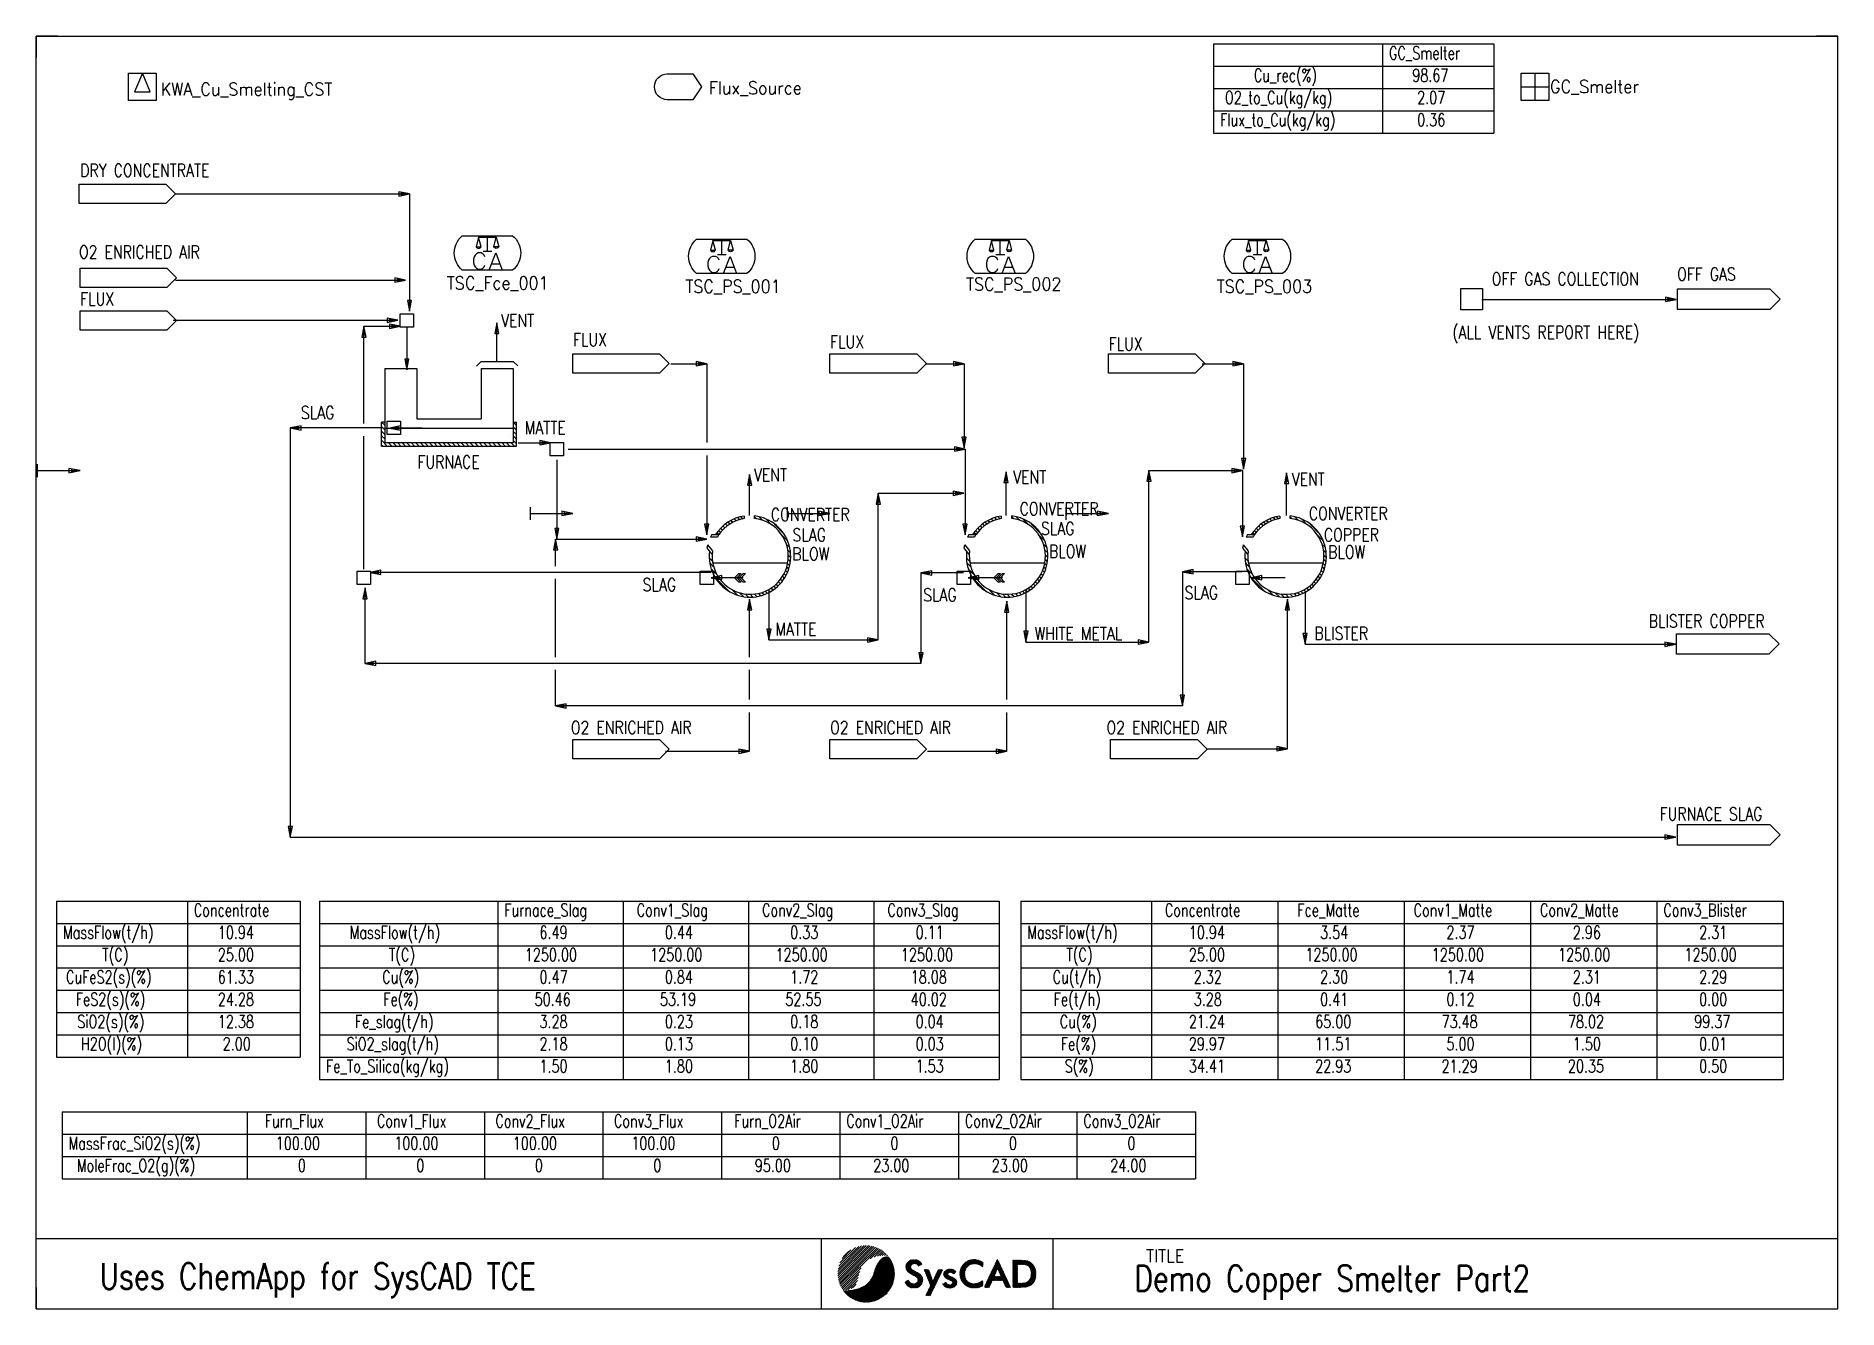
# Model space of a CAD drawing. Extents: x 0 to 421, y 0 to 297.
import ezdxf
from ezdxf.enums import TextEntityAlignment as Align

# ---------------------------------------------------------------- set-up
doc = ezdxf.new("R2010")
doc.units = 0
doc.layers.get('0').update_dxf_attribs({"color": 15, "linetype": 'CONTINUOUS'})
doc.layers.add('SCD_ANN', color=14, linetype='CONTINUOUS')
doc.layers.add('SCD_DRAW', color=11, linetype='CONTINUOUS')
doc.styles.add('ROMANS', font='ROMANS')
doc.styles.get("Standard").update_dxf_attribs({"font": 'STANDARD'})

msp = doc.modelspace()

# ---------------------------------------------------------------- texts
at = {"layer": 'SCD_DRAW', "color": 8, "style": 'ROMANS', "width": 0.8}
for s, height, p in [('DRY CONCENTRATE', 3, (10.5, 264)), ('O2 ENRICHED AIR', 3, (10.22, 244.96)), ('OFF GAS COLLECTION', 3, (339.89, 238.69)), ('OFF GAS', 3, (383.165624, 239.795036)), ('FLUX', 3, (10.5, 234)), ('VENT', 3, (108.72, 228.96)), ('FLUX', 3, (125.5, 224.5)), ('(ALL VENTS REPORT HERE)', 3, (330.69, 226.2)), ('FLUX', 3, (185.5, 224)), ('FLUX', 3, (250.5, 223.5)), ('SLAG', 3, (62, 207.5)), ('MATTE', 3, (114.22, 203.96)), ('FURNACE', 3, (89.22, 195.96)), ('VENT', 3, (167.72, 192.96)), ('VENT', 3, (228.22, 192.46)), ('VENT', 3, (293.22, 191.96)), ('CONVERTER', 3, (171.66, 183.7)), ('CONVERTER', 3, (229.72, 185.05)), ('CONVERTER', 3, (297.22, 183.96)), ('SLAG', 3, (176.72, 178.96)), ('SLAG', 3, (234.72, 180.46)), ('COPPER', 3, (300.72, 178.96)), ('BLOW', 3, (176.66, 174.52)), ('BLOW', 3, (236.58, 175.13)), ('BLOW', 3, (301.72, 174.96)), ('SLAG', 3, (141.76, 167.35)), ('SLAG', 3, (268.22, 165.46)), ('SLAG', 3, (207.22, 164.96)), ('MATTE', 3, (172.72, 156.96)), ('BLISTER COPPER', 3, (376.516858, 158.84888)), ('WHITE METAL', 3, (233.22, 155.96)), ('BLISTER', 3, (298.5, 156)), ('O2 ENRICHED AIR', 3, (125, 134)), ('O2 ENRICHED AIR', 3, (185.5, 134)), ('O2 ENRICHED AIR', 3, (250, 134)), ('FURNACE SLAG', 3, (379.109539, 113.844114)), ('Uses ChemApp for SysCAD TCE', 6, (15, 4.5)), ('Demo Copper Smelter Part2', 6, (256.5, 4))]:
    msp.add_text(s, height=height, dxfattribs=at).set_placement(p)

# ---------------------------------------------------------------- blocks, each defined once
blk = doc.blocks.new('CN_ChemAppModelCfg')
at = {"layer": 'SCD_DRAW', "linetype": 'CONTINUOUS', "extrusion": (0, 0, -1)}
blk.add_lwpolyline([(3.2, -3.2), (3.2, 3.2), (-3.2, 3.2), (-3.2, -3.2)], close=True, dxfattribs=at)
at = {"layer": 'SCD_DRAW', "linetype": 'CONTINUOUS'}
blk.add_lwpolyline([(0, 3.2), (-1.8, -1.2), (1.8, -1.2)], close=True, dxfattribs=at)
at = {"layer": 'SCD_DRAW'}
blk.add_attdef('Tag', (0, -6.7), '', height=3, dxfattribs=at)
blk = doc.blocks.new('FM_A3_Rectangle_Logo')
at = {"linetype": 'CONTINUOUS'}
for p, q in [((-0.226262, 296.396298), (-0.226262, 291.396298)), ((4.773739, 296.396298), (-0.226262, 296.396298)), ((-0.226262, -0.603703), (-0.226262, 296.396298)), ((-0.226262, 296.396298), (420.273738, 296.396298)), ((420.273738, 296.396298), (415.273738, 296.396298)), ((420.273738, 291.396298), (420.273738, 296.396298)), ((420.273738, 291.396298), (420.273738, 296.396298)), ((420.273738, -0.603703), (420.273738, 292.58406)), ((-0.226262, 15.804123), (420.273738, 15.804123)), ((183.023738, 15.804123), (183.023738, -0.603703)), ((186.885478, 7.616846), (193.516599, 14.217267)), ((186.885478, 7.616846), (193.516599, 14.217267)), ((186.896844, 8.134498), (192.990997, 14.200437)), ((186.896844, 8.134498), (192.990997, 14.200437)), ((186.897601, 7.120272), (194.005831, 14.195593)), ((186.897601, 7.120272), (194.005831, 14.195593)), ((186.939586, 6.65425), (194.462819, 14.142653)), ((186.939586, 6.65425), (194.462819, 14.142653)), ((186.959023, 8.704634), (192.412791, 14.133153)), ((186.959023, 8.704634), (192.412791, 14.133153)), ((187.013736, 6.222083), (194.891708, 14.063583)), ((187.013736, 6.222083), (194.891708, 14.063583)), ((187.104205, 9.357801), (191.761351, 13.993385)), ((187.104205, 9.357801), (191.761351, 13.993385)), ((187.116058, 5.816124), (195.298971, 13.961153)), ((187.116058, 5.816124), (195.298971, 13.961153)), ((187.239045, 5.430096), (195.685917, 13.837863)), ((187.239045, 5.430096), (195.685917, 13.837863)), ((187.36132, 10.120829), (190.989442, 13.732155)), ((187.36132, 10.120829), (190.989442, 13.732155)), ((187.382555, 5.06511), (196.053398, 13.695809)), ((187.382555, 5.06511), (196.053398, 13.695809)), ((187.540413, 4.714338), (196.403288, 13.536181)), ((187.540413, 4.714338), (196.403288, 13.536181)), ((187.913198, 11.177905), (189.911073, 13.16653)), ((187.913198, 11.177905), (189.911073, 13.16653)), ((188.211272, 11.601584), (189.480853, 12.865287)), ((188.211272, 11.601584), (189.480853, 12.865287)), ((194.456537, 11.090463), (196.736613, 13.359984)), ((194.456537, 11.090463), (196.736613, 13.359984)), ((195.376535, 11.498308), (197.054036, 13.168043)), ((195.376535, 11.498308), (197.054036, 13.168043)), ((196.103253, 11.713939), (197.356083, 12.960968)), ((196.103253, 11.713939), (197.356083, 12.960968)), ((196.708972, 11.808951), (197.643263, 12.738916)), ((196.708972, 11.808951), (197.643263, 12.738916)), ((237.023738, 15.804123), (237.023738, -0.603703)), ((187.710325, 4.375484), (192.323588, 8.96739)), ((187.710325, 4.375484), (192.323588, 8.96739)), ((190.339249, 1.773972), (199.312719, 10.705898)), ((190.339249, 1.773972), (199.312719, 10.705898)), ((190.423151, 1.7305), (199.356063, 10.622056)), ((190.423151, 1.7305), (199.356063, 10.622056)), ((190.50784, 1.687507), (199.398722, 10.537227)), ((190.50784, 1.687507), (199.398722, 10.537227)), ((190.592969, 1.645257), (199.440474, 10.451802)), ((190.592969, 1.645257), (199.440474, 10.451802)), ((190.679025, 1.60393), (199.481392, 10.365545)), ((190.679025, 1.60393), (199.481392, 10.365545)), ((190.766057, 1.563566), (199.521423, 10.278398)), ((190.766057, 1.563566), (199.521423, 10.278398)), ((190.85408, 1.524196), (199.560488, 10.190296)), ((190.85408, 1.524196), (199.560488, 10.190296)), ((190.943126, 1.485845), (199.59848, 10.101128)), ((190.943126, 1.485845), (199.59848, 10.101128)), ((191.032076, 1.449008), (199.634789, 10.011894)), ((191.032076, 1.449008), (199.634789, 10.011894)), ((191.123243, 1.412769), (199.670134, 9.920091)), ((191.123243, 1.412769), (199.670134, 9.920091)), ((191.215523, 1.377636), (199.70369, 9.826506)), ((191.215523, 1.377636), (199.70369, 9.826506)), ((191.309464, 1.343456), (199.735696, 9.730678)), ((191.309464, 1.343456), (199.735696, 9.730678)), ((191.404067, 1.310636), (199.766107, 9.633962)), ((191.404067, 1.310636), (199.766107, 9.633962)), ((191.499877, 1.279018), (199.795291, 9.536027)), ((191.499877, 1.279018), (199.795291, 9.536027)), ((191.59683, 1.248665), (199.823344, 9.437093)), ((191.59683, 1.248665), (199.823344, 9.437093)), ((191.695156, 1.21955), (199.850397, 9.337036)), ((191.695156, 1.21955), (199.850397, 9.337036)), ((191.794791, 1.191739), (199.87646, 9.235993)), ((191.794791, 1.191739), (199.87646, 9.235993)), ((191.894518, 1.165587), (199.90124, 9.135241)), ((191.894518, 1.165587), (199.90124, 9.135241)), ((191.996865, 1.140476), (199.925338, 9.032242)), ((191.996865, 1.140476), (199.925338, 9.032242)), ((192.100633, 1.116778), (199.948388, 8.928201)), ((192.100633, 1.116778), (199.948388, 8.928201)), ((192.205527, 1.094599), (199.970236, 8.823361)), ((192.205527, 1.094599), (199.970236, 8.823361)), ((192.312246, 1.073839), (199.990882, 8.716926)), ((192.312246, 1.073839), (199.990882, 8.716926)), ((192.420502, 1.054609), (200.010037, 8.609007)), ((192.420502, 1.054609), (200.010037, 8.609007)), ((192.530221, 1.036968), (200.027125, 8.499164)), ((192.530221, 1.036968), (200.027125, 8.499164)), ((194.540447, 6.082705), (199.268588, 10.788956)), ((194.540447, 6.082705), (199.268588, 10.788956)), ((194.769205, 6.438105), (199.223395, 10.871675)), ((194.769205, 6.438105), (199.223395, 10.871675)), ((194.916128, 6.711333), (199.17761, 10.953087)), ((194.916128, 6.711333), (199.17761, 10.953087)), ((195.022425, 6.944124), (199.130918, 11.033596)), ((195.022425, 6.944124), (199.130918, 11.033596)), ((195.105848, 7.153712), (199.083384, 11.112834)), ((195.105848, 7.153712), (199.083384, 11.112834)), ((195.176961, 7.351481), (199.034532, 11.191192)), ((195.176961, 7.351481), (199.034532, 11.191192)), ((195.240612, 7.541822), (198.984282, 11.26816)), ((195.240612, 7.541822), (198.984282, 11.26816)), ((195.304919, 7.744657), (198.927267, 11.350235)), ((195.304919, 7.744657), (198.927267, 11.350235)), ((195.360614, 7.92708), (198.87237, 11.422577)), ((195.360614, 7.92708), (198.87237, 11.422577)), ((195.414231, 8.107246), (198.812995, 11.490274)), ((195.414231, 8.107246), (198.812995, 11.490274)), ((195.466757, 8.286513), (198.740074, 11.544676)), ((195.466757, 8.286513), (198.740074, 11.544676)), ((195.523631, 8.470109), (198.628961, 11.561063)), ((195.523631, 8.470109), (198.628961, 11.561063)), ((195.58793, 8.661282), (198.503439, 11.563293)), ((195.58793, 8.661282), (198.503439, 11.563293)), ((195.660724, 8.860724), (198.370991, 11.558443)), ((195.660724, 8.860724), (198.370991, 11.558443)), ((195.743824, 9.070424), (198.23209, 11.54717)), ((195.743824, 9.070424), (198.23209, 11.54717)), ((195.839677, 9.292793), (198.084784, 11.527507)), ((195.839677, 9.292793), (198.084784, 11.527507)), ((195.952095, 9.531676), (197.926021, 11.496464)), ((195.952095, 9.531676), (197.926021, 11.496464)), ((196.087391, 9.79333), (197.750561, 11.448801)), ((196.087391, 9.79333), (197.750561, 11.448801)), ((196.257875, 10.090016), (197.547347, 11.373518)), ((196.257875, 10.090016), (197.547347, 11.373518)), ((196.495243, 10.453269), (197.282623, 11.237003)), ((196.495243, 10.453269), (197.282623, 11.237003)), ((197.255046, 11.844995), (197.914573, 12.501468)), ((197.255046, 11.844995), (197.914573, 12.501468)), ((197.776465, 11.855545), (198.175863, 12.253093)), ((197.776465, 11.855545), (198.175863, 12.253093)), ((198.290231, 11.858987), (198.423312, 11.991452)), ((198.290231, 11.858987), (198.423312, 11.991452)), ((198.427776, 11.86891), (198.475348, 11.916262)), ((198.427776, 11.86891), (198.475348, 11.916262)), ((202.747398, 9.181772), (204.461555, 10.887993)), ((202.747398, 9.181772), (204.461555, 10.887993)), ((202.751135, 9.312477), (204.33098, 10.885007)), ((202.751135, 9.312477), (204.33098, 10.885007)), ((202.752394, 9.05972), (204.59008, 10.888898)), ((202.752394, 9.05972), (204.59008, 10.888898)), ((202.764429, 8.944715), (204.71788, 10.889122)), ((202.764429, 8.944715), (204.71788, 10.889122)), ((202.766248, 9.454504), (204.193428, 10.875077)), ((202.766248, 9.454504), (204.193428, 10.875077)), ((202.782342, 8.83556), (204.845009, 10.888678)), ((202.782342, 8.83556), (204.845009, 10.888678)), ((202.797323, 9.612379), (204.031869, 10.84121)), ((202.797323, 9.612379), (204.031869, 10.84121)), ((202.805428, 8.731599), (204.970519, 10.886666)), ((202.805428, 8.731599), (204.970519, 10.886666)), ((202.833791, 8.632846), (205.092587, 10.881185)), ((202.833791, 8.632846), (205.092587, 10.881185)), ((202.853944, 9.795723), (203.837271, 10.774498)), ((202.853944, 9.795723), (203.837271, 10.774498)), ((202.86749, 8.539404), (205.207887, 10.868966)), ((202.86749, 8.539404), (205.207887, 10.868966)), ((202.90628, 8.451497), (203.926373, 9.466867)), ((202.90628, 8.451497), (203.926373, 9.466867)), ((202.950227, 8.368256), (203.89765, 9.311293)), ((202.950227, 8.368256), (203.89765, 9.311293)), ((202.965256, 10.033505), (203.589953, 10.65531)), ((202.965256, 10.033505), (203.589953, 10.65531)), ((202.965256, 10.033505), (203.589953, 10.65531)), ((202.998889, 8.289707), (203.897465, 9.184123)), ((202.998889, 8.289707), (203.897465, 9.184123)), ((203.052004, 8.215341), (203.913338, 9.072687)), ((203.052004, 8.215341), (203.913338, 9.072687)), ((203.108972, 8.14506), (203.943086, 8.975312)), ((203.108972, 8.14506), (203.943086, 8.975312)), ((203.169499, 8.078321), (203.984397, 8.889447)), ((203.169499, 8.078321), (203.984397, 8.889447)), ((203.233185, 8.014766), (204.034938, 8.812807)), ((203.233185, 8.014766), (204.034938, 8.812807)), ((203.299716, 7.954004), (204.092764, 8.74338)), ((203.299716, 7.954004), (204.092764, 8.74338)), ((203.36875, 7.895733), (204.156289, 8.679626)), ((203.36875, 7.895733), (204.156289, 8.679626)), ((203.439747, 7.839854), (204.224059, 8.620536)), ((203.439747, 7.839854), (204.224059, 8.620536)), ((203.51294, 7.785724), (204.295618, 8.564779)), ((203.51294, 7.785724), (204.295618, 8.564779)), ((203.587859, 7.733311), (204.370029, 8.511859)), ((203.587859, 7.733311), (204.370029, 8.511859)), ((203.664618, 7.682209), (204.447061, 8.46103)), ((203.664618, 7.682209), (204.447061, 8.46103)), ((203.742413, 7.632659), (204.52566, 8.41228)), ((203.742413, 7.632659), (204.52566, 8.41228)), ((204.376997, 9.915405), (205.313906, 10.847977)), ((204.376997, 9.915405), (205.313906, 10.847977)), ((204.546385, 9.957025), (205.414133, 10.820755)), ((204.546385, 9.957025), (205.414133, 10.820755)), ((204.682583, 9.965607), (205.510666, 10.789856)), ((204.682583, 9.965607), (205.510666, 10.789856)), ((204.811063, 9.966256), (205.603573, 10.755097)), ((204.811063, 9.966256), (205.603573, 10.755097)), ((204.931125, 9.958777), (205.692571, 10.716698)), ((204.931125, 9.958777), (205.692571, 10.716698)), ((205.033207, 9.933401), (205.777901, 10.674648)), ((205.033207, 9.933401), (205.777901, 10.674648)), ((205.122493, 9.895327), (205.859569, 10.62899)), ((205.122493, 9.895327), (205.859569, 10.62899)), ((205.207803, 9.853257), (205.937627, 10.579702)), ((205.207803, 9.853257), (205.937627, 10.579702)), ((205.288859, 9.806953), (206.01203, 10.526776)), ((205.288859, 9.806953), (206.01203, 10.526776)), ((205.361935, 9.753144), (206.082495, 10.470367)), ((205.361935, 9.753144), (206.082495, 10.470367)), ((205.427414, 9.691335), (206.149434, 10.410011)), ((205.427414, 9.691335), (206.149434, 10.410011)), ((205.487817, 9.624473), (206.212492, 10.345793)), ((205.487817, 9.624473), (206.212492, 10.345793)), ((205.545816, 9.554699), (206.271766, 10.277287)), ((205.545816, 9.554699), (206.271766, 10.277287)), ((205.602294, 9.483929), (206.326591, 10.204874)), ((205.602294, 9.483929), (206.326591, 10.204874)), ((205.658288, 9.41268), (206.376994, 10.128059)), ((205.658288, 9.41268), (206.376994, 10.128059)), ((205.880443, 9.506826), (206.423526, 10.047395)), ((205.880443, 9.506826), (206.423526, 10.047395)), ((206.137331, 9.635539), (206.466426, 9.963111)), ((206.137331, 9.635539), (206.466426, 9.963111)), ((207.062345, 8.524935), (207.093254, 8.5557)), ((207.062345, 8.524935), (207.093254, 8.5557)), ((207.091931, 8.427832), (207.233614, 8.568858)), ((207.091931, 8.427832), (207.233614, 8.568858)), ((207.126399, 8.335156), (207.363232, 8.570892)), ((207.126399, 8.335156), (207.363232, 8.570892)), ((207.161396, 8.243005), (207.491289, 8.571371)), ((207.161396, 8.243005), (207.491289, 8.571371)), ((207.196871, 8.150614), (207.619591, 8.571377)), ((207.196871, 8.150614), (207.619591, 8.571377)), ((207.232332, 8.058926), (207.746381, 8.570595)), ((207.232332, 8.058926), (207.746381, 8.570595)), ((207.267929, 7.967373), (207.87159, 8.56824)), ((207.267929, 7.967373), (207.87159, 8.56824)), ((207.303719, 7.875707), (207.993739, 8.562533)), ((207.303719, 7.875707), (207.993739, 8.562533)), ((207.339513, 7.784351), (208.103995, 8.545293)), ((207.339513, 7.784351), (208.103995, 8.545293)), ((207.375383, 7.69307), (208.150438, 8.464536)), ((207.375383, 7.69307), (208.150438, 8.464536)), ((209.351706, 6.488348), (211.288622, 8.416297)), ((209.351706, 6.488348), (211.288622, 8.416297)), ((209.45669, 6.719723), (211.30057, 8.555066)), ((209.45669, 6.719723), (211.30057, 8.555066)), ((209.562985, 6.952511), (211.183129, 8.565154)), ((209.562985, 6.952511), (211.183129, 8.565154)), ((209.670313, 7.186327), (211.057415, 8.567008)), ((209.670313, 7.186327), (211.057415, 8.567008)), ((209.779056, 7.422057), (210.928695, 8.566374)), ((209.779056, 7.422057), (210.928695, 8.566374)), ((209.887747, 7.65723), (210.79939, 8.564652)), ((209.887747, 7.65723), (210.79939, 8.564652)), ((209.996438, 7.892402), (210.669811, 8.562658)), ((209.996438, 7.892402), (210.669811, 8.562658)), ((210.105016, 8.12733), (210.540366, 8.560665)), ((210.105016, 8.12733), (210.540366, 8.560665)), ((210.213707, 8.362503), (210.410787, 8.55867)), ((210.213707, 8.362503), (210.410787, 8.55867)), ((211.572971, 7.429481), (212.835136, 8.685803)), ((211.572971, 7.429481), (212.835136, 8.685803)), ((211.575515, 7.559038), (212.688279, 8.66665)), ((211.575515, 7.559038), (212.688279, 8.66665)), ((211.576037, 7.305548), (212.972519, 8.695565)), ((211.576037, 7.305548), (212.972519, 8.695565)), ((211.588503, 7.698951), (212.525217, 8.631328)), ((211.588503, 7.698951), (212.525217, 8.631328)), ((211.590943, 7.1934), (213.103797, 8.69925)), ((211.590943, 7.1934), (213.103797, 8.69925)), ((211.621893, 7.097267), (213.230693, 8.698619)), ((211.621893, 7.097267), (213.230693, 8.698619)), ((211.628181, 7.865429), (212.327152, 8.561164)), ((211.628181, 7.865429), (212.327152, 8.561164)), ((211.66163, 7.009835), (213.353164, 8.693538)), ((211.66163, 7.009835), (213.353164, 8.693538)), ((211.707045, 6.928055), (213.470155, 8.683002)), ((211.707045, 6.928055), (213.470155, 8.683002)), ((212.777681, 7.867217), (213.580436, 8.666256)), ((212.777681, 7.867217), (213.580436, 8.666256)), ((212.963669, 7.925359), (213.684394, 8.642748)), ((212.963669, 7.925359), (213.684394, 8.642748)), ((213.103038, 7.937098), (213.781705, 8.612623)), ((213.103038, 7.937098), (213.781705, 8.612623)), ((213.223928, 7.930192), (213.87313, 8.576388)), ((213.223928, 7.930192), (213.87313, 8.576388)), ((213.329946, 7.908735), (213.959205, 8.53508)), ((213.329946, 7.908735), (213.959205, 8.53508)), ((213.42434, 7.875707), (214.041115, 8.489626)), ((213.42434, 7.875707), (214.041115, 8.489626)), ((213.508532, 7.832561), (214.117835, 8.439043)), ((213.508532, 7.832561), (214.117835, 8.439043)), ((215.371714, 7.655301), (218.652516, 10.920914)), ((215.371714, 7.655301), (218.652516, 10.920914)), ((215.371988, 7.528588), (218.780193, 10.921015)), ((215.371988, 7.528588), (218.780193, 10.921015)), ((215.373321, 7.783885), (218.520025, 10.916021)), ((215.373321, 7.783885), (218.520025, 10.916021)), ((215.374061, 7.40348), (216.762954, 8.785943)), ((215.374061, 7.40348), (216.762954, 8.785943)), ((215.377142, 7.914648), (218.38217, 10.905765)), ((215.377142, 7.914648), (218.38217, 10.905765)), ((215.378037, 7.280453), (216.655131, 8.551634)), ((215.378037, 7.280453), (216.655131, 8.551634)), ((215.384016, 8.048476), (218.238777, 10.89002)), ((215.384016, 8.048476), (218.238777, 10.89002)), ((215.396464, 8.187851), (218.08975, 10.868668)), ((215.396464, 8.187851), (218.08975, 10.868668)), ((215.426468, 8.344706), (217.933447, 10.840079)), ((215.426468, 8.344706), (217.933447, 10.840079)), ((215.471152, 8.516168), (217.767439, 10.801824)), ((215.471152, 8.516168), (217.767439, 10.801824)), ((215.529135, 8.700868), (217.587863, 10.750065)), ((215.529135, 8.700868), (217.587863, 10.750065)), ((215.605982, 8.904339), (217.388065, 10.678172)), ((215.605982, 8.904339), (217.388065, 10.678172)), ((215.712927, 9.137774), (217.154774, 10.572946)), ((215.712927, 9.137774), (217.154774, 10.572946)), ((215.881347, 9.4324), (216.853771, 10.400322)), ((215.881347, 9.4324), (216.853771, 10.400322)), ((217.642383, 9.6613), (218.903702, 10.916781)), ((217.642383, 9.6613), (218.903702, 10.916781)), ((217.873319, 9.764182), (219.023067, 10.908607)), ((217.873319, 9.764182), (219.023067, 10.908607)), ((218.063967, 9.826963), (219.138792, 10.896812)), ((218.063967, 9.826963), (219.138792, 10.896812)), ((218.232583, 9.868001), (219.250986, 10.88169)), ((218.232583, 9.868001), (219.250986, 10.88169)), ((218.387022, 9.89474), (219.360213, 10.863425)), ((218.387022, 9.89474), (219.360213, 10.863425)), ((218.530853, 9.91092), (219.466501, 10.842237)), ((218.530853, 9.91092), (219.466501, 10.842237)), ((218.665956, 9.918815), (219.569701, 10.818376)), ((218.665956, 9.918815), (219.569701, 10.818376)), ((218.794691, 9.919969), (219.670618, 10.791841)), ((218.794691, 9.919969), (219.670618, 10.791841)), ((218.917666, 9.915389), (219.769051, 10.762833)), ((218.917666, 9.915389), (219.769051, 10.762833)), ((219.035251, 9.905879), (219.864793, 10.73158)), ((219.035251, 9.905879), (219.864793, 10.73158)), ((219.148828, 9.891945), (219.958601, 10.697969)), ((219.148828, 9.891945), (219.958601, 10.697969)), ((219.258434, 9.874058), (220.050235, 10.662194)), ((219.258434, 9.874058), (220.050235, 10.662194)), ((219.36501, 9.852439), (220.140277, 10.624116)), ((219.36501, 9.852439), (220.140277, 10.624116)), ((219.467647, 9.827616), (220.227787, 10.584236)), ((219.467647, 9.827616), (220.227787, 10.584236)), ((219.567185, 9.799708), (220.313342, 10.54241)), ((219.567185, 9.799708), (220.313342, 10.54241)), ((219.664044, 9.768828), (220.397199, 10.498589)), ((219.664044, 9.768828), (220.397199, 10.498589)), ((219.757918, 9.735283), (220.479008, 10.453035)), ((219.757918, 9.735283), (220.479008, 10.453035)), ((219.849177, 9.699134), (220.55902, 10.405691)), ((219.849177, 9.699134), (220.55902, 10.405691)), ((219.937939, 9.660492), (220.63731, 10.356625)), ((219.937939, 9.660492), (220.63731, 10.356625)), ((220.024285, 9.619454), (220.715017, 10.306987)), ((220.024285, 9.619454), (220.715017, 10.306987)), ((220.108303, 9.576097), (220.77647, 10.241171)), ((220.108303, 9.576097), (220.77647, 10.241171)), ((220.189035, 9.531081), (220.770626, 10.10998)), ((220.189035, 9.531081), (220.770626, 10.10998)), ((220.268612, 9.483304), (220.764707, 9.977103)), ((220.268612, 9.483304), (220.764707, 9.977103)), ((220.346028, 9.433377), (220.758789, 9.844227)), ((220.346028, 9.433377), (220.758789, 9.844227)), ((220.421733, 9.381046), (220.752472, 9.710253)), ((220.421733, 9.381046), (220.752472, 9.710253)), ((220.495138, 9.327125), (220.745115, 9.575945)), ((220.495138, 9.327125), (220.745115, 9.575945)), ((220.569402, 9.274061), (220.735624, 9.439513)), ((220.569402, 9.274061), (220.735624, 9.439513)), ((220.646097, 9.223544), (220.719999, 9.297103)), ((220.646097, 9.223544), (220.719999, 9.297103)), ((222.038535, 6.548232), (224.013888, 8.514439)), ((222.038535, 6.548232), (224.013888, 8.514439)), ((222.147566, 6.783743), (224.077564, 8.704805)), ((222.147566, 6.783743), (224.077564, 8.704805)), ((222.25656, 7.018749), (224.140208, 8.893676)), ((222.25656, 7.018749), (224.140208, 8.893676)), ((222.366299, 7.254966), (224.792147, 9.669583)), ((222.366299, 7.254966), (224.792147, 9.669583)), ((222.476368, 7.49151), (224.751397, 9.756006)), ((222.476368, 7.49151), (224.751397, 9.756006)), ((222.586719, 7.728289), (224.710616, 9.842354)), ((222.586719, 7.728289), (224.710616, 9.842354)), ((222.697428, 7.965471), (224.669769, 9.92868)), ((222.697428, 7.965471), (224.669769, 9.92868)), ((222.808462, 8.202975), (224.628862, 10.014948)), ((222.808462, 8.202975), (224.628862, 10.014948)), ((222.919864, 8.440886), (224.587876, 10.101176)), ((222.919864, 8.440886), (224.587876, 10.101176)), ((223.031585, 8.679075), (224.546823, 10.187298)), ((223.031585, 8.679075), (224.546823, 10.187298)), ((223.143687, 8.917643), (224.505677, 10.273327)), ((223.143687, 8.917643), (224.505677, 10.273327)), ((223.256173, 9.156552), (224.464433, 10.359219)), ((223.256173, 9.156552), (224.464433, 10.359219)), ((223.369173, 9.396014), (224.423039, 10.445001)), ((223.369173, 9.396014), (224.423039, 10.445001)), ((223.482737, 9.636037), (224.381472, 10.530612)), ((223.482737, 9.636037), (224.381472, 10.530612)), ((223.482737, 9.636037), (224.381472, 10.530612)), ((223.596992, 9.876748), (224.33968, 10.615998)), ((223.596992, 9.876748), (224.33968, 10.615998)), ((223.712149, 10.118357), (224.297574, 10.701072)), ((223.712149, 10.118357), (224.297574, 10.701072)), ((223.712149, 10.118357), (224.297574, 10.701072)), ((223.712149, 10.118357), (224.297574, 10.701072)), ((223.828592, 10.361246), (224.254998, 10.785678)), ((223.828592, 10.361246), (224.254998, 10.785678)), ((223.947172, 10.606262), (224.211601, 10.869466)), ((223.947172, 10.606262), (224.211601, 10.869466)), ((224.070817, 10.856212), (224.166155, 10.951109)), ((224.070817, 10.856212), (224.166155, 10.951109)), ((224.16833, 8.921668), (224.832856, 9.583118)), ((224.16833, 8.921668), (224.832856, 9.583118)), ((224.192473, 8.819182), (224.873378, 9.496936)), ((224.192473, 8.819182), (224.873378, 9.496936)), ((224.223668, 8.723248), (224.914017, 9.410401)), ((224.223668, 8.723248), (224.914017, 9.410401)), ((224.257223, 8.629663), (224.954626, 9.323837)), ((224.257223, 8.629663), (224.954626, 9.323837)), ((224.292208, 8.537249), (224.995288, 9.237074)), ((224.292208, 8.537249), (224.995288, 9.237074)), ((224.328062, 8.445952), (225.035844, 9.150458)), ((224.328062, 8.445952), (225.035844, 9.150458)), ((224.364627, 8.355363), (225.076376, 9.063818)), ((224.364627, 8.355363), (225.076376, 9.063818)), ((224.401754, 8.265372), (225.116876, 8.977183)), ((224.401754, 8.265372), (225.116876, 8.977183)), ((224.439376, 8.175834), (225.157368, 8.890502)), ((224.439376, 8.175834), (225.157368, 8.890502)), ((224.477417, 8.086714), (225.197841, 8.803803)), ((224.477417, 8.086714), (225.197841, 8.803803)), ((224.515698, 7.998271), (225.238158, 8.717386)), ((224.515698, 7.998271), (225.238158, 8.717386)), ((224.554451, 7.909859), (225.278598, 8.630655)), ((224.554451, 7.909859), (225.278598, 8.630655)), ((224.593516, 7.821759), (225.319024, 8.543908)), ((224.593516, 7.821759), (225.319024, 8.543908)), ((224.633035, 7.73359), (225.359601, 8.456792)), ((224.633035, 7.73359), (225.359601, 8.456792)), ((227.740446, 10.69963), (227.806263, 10.765142)), ((227.740446, 10.69963), (227.806263, 10.765142)), ((227.740446, 10.572645), (227.932582, 10.763891)), ((227.740446, 10.572645), (227.932582, 10.763891)), ((227.740446, 10.445665), (228.058897, 10.762641)), ((227.740446, 10.445665), (228.058897, 10.762641)), ((227.740446, 10.31868), (228.185216, 10.76139)), ((227.740446, 10.31868), (228.185216, 10.76139)), ((227.740446, 10.191695), (228.311535, 10.76014)), ((227.740446, 10.191695), (228.311535, 10.76014)), ((227.740446, 10.064705), (228.437859, 10.758889)), ((227.740446, 10.064705), (228.437859, 10.758889)), ((227.740446, 9.93772), (228.564179, 10.757639)), ((227.740446, 9.93772), (228.564179, 10.757639)), ((227.740446, 9.810735), (228.690498, 10.756388)), ((227.740446, 9.810735), (228.690498, 10.756388)), ((227.740446, 9.683775), (228.816793, 10.755138)), ((227.740446, 9.683775), (228.816793, 10.755138)), ((227.740446, 9.55679), (228.943112, 10.753888)), ((227.740446, 9.55679), (228.943112, 10.753888)), ((227.740446, 9.429805), (229.069431, 10.752637)), ((227.740446, 9.429805), (229.069431, 10.752637)), ((227.740446, 9.302633), (229.195922, 10.751371)), ((227.740446, 9.302633), (229.195922, 10.751371)), ((227.740446, 9.175648), (229.322152, 10.750032)), ((227.740446, 9.175648), (229.322152, 10.750032)), ((227.740446, 9.048663), (229.448271, 10.748582)), ((227.740446, 9.048663), (229.448271, 10.748582)), ((227.740446, 8.921866), (229.574051, 10.746982)), ((227.740446, 8.921866), (229.574051, 10.746982)), ((227.740446, 8.794881), (229.699808, 10.745172)), ((227.740446, 8.794881), (229.699808, 10.745172)), ((227.740446, 8.667896), (228.820265, 9.742715)), ((227.740446, 8.667896), (228.820265, 9.742715)), ((227.740446, 8.541313), (228.819827, 9.615696)), ((227.740446, 8.541313), (228.819827, 9.615696)), ((227.740446, 8.414328), (228.819387, 9.488274)), ((227.740446, 8.414328), (228.819387, 9.488274)), ((227.740446, 8.287343), (228.818948, 9.360852)), ((227.740446, 8.287343), (228.818948, 9.360852)), ((227.740446, 8.160792), (228.81851, 9.233864)), ((227.740446, 8.160792), (228.81851, 9.233864)), ((227.740446, 8.033807), (228.818071, 9.106442)), ((227.740446, 8.033807), (228.818071, 9.106442)), ((227.740446, 7.906822), (228.817631, 8.97902)), ((227.740446, 7.906822), (228.817631, 8.97902)), ((227.740446, 7.77912), (228.81719, 8.850878)), ((227.740446, 7.77912), (228.81719, 8.850878)), ((227.740446, 7.652135), (228.81675, 8.723456)), ((227.740446, 7.652135), (228.81675, 8.723456)), ((227.740455, 7.525158), (228.816311, 8.596034)), ((227.740455, 7.525158), (228.816311, 8.596034)), ((227.740497, 7.39791), (228.81587, 8.468305)), ((227.740497, 7.39791), (228.81587, 8.468305)), ((228.874391, 9.796591), (229.825278, 10.743076)), ((228.874391, 9.796591), (229.825278, 10.743076)), ((229.004396, 9.799412), (229.949957, 10.740595)), ((229.004396, 9.799412), (229.949957, 10.740595)), ((229.134815, 9.802242), (230.074486, 10.737562)), ((229.134815, 9.802242), (230.074486, 10.737562)), ((229.265086, 9.804924), (230.198247, 10.733766)), ((229.265086, 9.804924), (230.198247, 10.733766)), ((229.392935, 9.80563), (230.320508, 10.728908)), ((229.392935, 9.80563), (230.320508, 10.728908)), ((229.519154, 9.804279), (230.441645, 10.7225)), ((229.519154, 9.804279), (230.441645, 10.7225)), ((229.643674, 9.801238), (230.560601, 10.71392)), ((229.643674, 9.801238), (230.560601, 10.71392)), ((229.767396, 9.796685), (230.677217, 10.702294)), ((229.767396, 9.796685), (230.677217, 10.702294)), ((229.889038, 9.790779), (230.789413, 10.686986)), ((229.889038, 9.790779), (230.789413, 10.686986)), ((230.009329, 9.783528), (230.897569, 10.667656)), ((230.009329, 9.783528), (230.897569, 10.667656)), ((230.12851, 9.774867), (231.002507, 10.644818)), ((230.12851, 9.774867), (231.002507, 10.644818)), ((230.245878, 9.764707), (231.104849, 10.619701)), ((230.245878, 9.764707), (231.104849, 10.619701)), ((230.361462, 9.752771), (231.204385, 10.591792)), ((230.361462, 9.752771), (231.204385, 10.591792)), ((230.474767, 9.738558), (231.300781, 10.560748)), ((230.474767, 9.738558), (231.300781, 10.560748)), ((230.584709, 9.721006), (231.394146, 10.526696)), ((230.584709, 9.721006), (231.394146, 10.526696)), ((230.688784, 9.697615), (231.484597, 10.489743)), ((230.688784, 9.697615), (231.484597, 10.489743)), ((230.785862, 9.668868), (231.571138, 10.450509)), ((230.785862, 9.668868), (231.571138, 10.450509)), ((230.879294, 9.634882), (231.656079, 10.408071)), ((230.879294, 9.634882), (231.656079, 10.408071)), ((230.968095, 9.596288), (231.738367, 10.362994)), ((230.968095, 9.596288), (231.738367, 10.362994)), ((231.052973, 9.553086), (231.818507, 10.315076)), ((231.052973, 9.553086), (231.818507, 10.315076)), ((231.133206, 9.505962), (231.895679, 10.264906)), ((231.133206, 9.505962), (231.895679, 10.264906)), ((231.209452, 9.454871), (231.970387, 10.212283)), ((231.209452, 9.454871), (231.970387, 10.212283)), ((231.281793, 9.40002), (232.042605, 10.15731)), ((231.281793, 9.40002), (232.042605, 10.15731)), ((231.350502, 9.341426), (232.112524, 10.09992)), ((231.350502, 9.341426), (232.112524, 10.09992)), ((231.415613, 9.27925), (232.180104, 10.040203)), ((231.415613, 9.27925), (232.180104, 10.040203)), ((231.476473, 9.214412), (232.244586, 9.978969)), ((231.476473, 9.214412), (232.244586, 9.978969)), ((231.534676, 9.14536), (232.307608, 9.914714)), ((231.534676, 9.14536), (232.307608, 9.914714)), ((231.589496, 9.072942), (232.368371, 9.848211)), ((231.589496, 9.072942), (232.368371, 9.848211)), ((231.640819, 8.997439), (232.426713, 9.779695)), ((231.640819, 8.997439), (232.426713, 9.779695)), ((231.688995, 8.918408), (232.483012, 9.708749)), ((231.688995, 8.918408), (232.483012, 9.708749)), ((231.733874, 8.836094), (232.537092, 9.635593)), ((231.733874, 8.836094), (232.537092, 9.635593)), ((231.775417, 8.750592), (232.588901, 9.560311)), ((231.775417, 8.750592), (232.588901, 9.560311)), ((231.813701, 8.661714), (232.63855, 9.482745)), ((231.813701, 8.661714), (232.63855, 9.482745)), ((231.848658, 8.569525), (232.685978, 9.402968)), ((231.848658, 8.569525), (232.685978, 9.402968)), ((231.880372, 8.473602), (232.731353, 9.320642)), ((231.880372, 8.473602), (232.731353, 9.320642)), ((231.908542, 8.374656), (232.7743, 9.236406)), ((231.908542, 8.374656), (232.7743, 9.236406)), ((231.933236, 8.272251), (232.814989, 9.149922)), ((231.933236, 8.272251), (232.814989, 9.149922)), ((231.954359, 8.166398), (232.853365, 9.061242)), ((231.954359, 8.166398), (232.853365, 9.061242)), ((231.971851, 8.056824), (232.889466, 8.970191)), ((231.971851, 8.056824), (232.889466, 8.970191)), ((231.985577, 7.943502), (232.923227, 8.876811)), ((231.985577, 7.943502), (232.923227, 8.876811)), ((231.985577, 7.943502), (232.923227, 8.876811)), ((231.995402, 7.826296), (232.954611, 8.781065)), ((231.995402, 7.826296), (232.954611, 8.781065)), ((231.999327, 7.449248), (233.034046, 8.479177)), ((231.999327, 7.449248), (233.034046, 8.479177)), ((232.001165, 7.705048), (232.983576, 8.682911)), ((232.001165, 7.705048), (232.983576, 8.682911)), ((232.001165, 7.705048), (232.983576, 8.682911)), ((232.002675, 7.579566), (233.010073, 8.5823)), ((232.002675, 7.579566), (233.010073, 8.5823)), ((-0.226262, 4.396298), (-0.226262, -0.603703)), ((187.896037, 4.052442), (191.98382, 8.1213)), ((187.896037, 4.052442), (191.98382, 8.1213)), ((188.15317, 3.800661), (191.803559, 7.43415)), ((188.15317, 3.800661), (191.803559, 7.43415)), ((188.659301, 3.796547), (191.640271, 6.763717)), ((188.659301, 3.796547), (191.640271, 6.763717)), ((189.230148, 3.85725), (191.449999, 6.066823)), ((189.230148, 3.85725), (191.449999, 6.066823)), ((189.851552, 2.050726), (192.063877, 4.252809)), ((189.851552, 2.050726), (192.063877, 4.252809)), ((189.930574, 2.002398), (192.28165, 4.342589)), ((189.930574, 2.002398), (192.28165, 4.342589)), ((190.010303, 1.955206), (192.509861, 4.443192)), ((190.010303, 1.955206), (192.509861, 4.443192)), ((190.021016, 4.136), (191.139716, 5.249521)), ((190.021016, 4.136), (191.139716, 5.249521)), ((190.091218, 1.908762), (192.753203, 4.558422)), ((190.091218, 1.908762), (192.753203, 4.558422)), ((190.172982, 1.863161), (193.017819, 4.694828)), ((190.172982, 1.863161), (193.017819, 4.694828)), ((190.255992, 1.818085), (193.327343, 4.875217)), ((190.255992, 1.818085), (193.327343, 4.875217)), ((190.388058, 4.374358), (190.955239, 4.938913)), ((190.388058, 4.374358), (190.955239, 4.938913)), ((192.641674, 1.02092), (200.040576, 8.385568)), ((192.641674, 1.02092), (200.040576, 8.385568)), ((192.755248, 1.006984), (200.051054, 8.269012)), ((192.755248, 1.006984), (200.051054, 8.269012)), ((192.873389, 0.997087), (200.05926, 8.14969)), ((192.873389, 0.997087), (200.05926, 8.14969)), ((192.994106, 0.990261), (200.065518, 8.028934)), ((192.994106, 0.990261), (200.065518, 8.028934)), ((193.117078, 0.985678), (200.070098, 7.906508)), ((193.117078, 0.985678), (200.070098, 7.906508)), ((193.241783, 0.982927), (200.073131, 7.782649)), ((193.241783, 0.982927), (200.073131, 7.782649)), ((193.368201, 0.981775), (200.074686, 7.657212)), ((193.368201, 0.981775), (200.074686, 7.657212)), ((193.496112, 0.98211), (200.074759, 7.530299)), ((193.496112, 0.98211), (200.074759, 7.530299)), ((193.496112, 0.98211), (200.074759, 7.530299)), ((193.496112, 0.98211), (200.074759, 7.530299)), ((193.625489, 0.983902), (200.073288, 7.401851)), ((193.625489, 0.983902), (200.073288, 7.401851)), ((193.75638, 0.987203), (200.070135, 7.271727)), ((193.75638, 0.987203), (200.070135, 7.271727)), ((193.75638, 0.987203), (200.070135, 7.271727)), ((193.888934, 0.992158), (200.065049, 7.13968)), ((193.888934, 0.992158), (200.065049, 7.13968)), ((194.023441, 0.999058), (200.05759, 7.005271)), ((194.023441, 0.999058), (200.05759, 7.005271)), ((194.160417, 1.008455), (200.046945, 6.867731)), ((194.160417, 1.008455), (200.046945, 6.867731)), ((194.301134, 1.021536), (200.031326, 6.725199)), ((194.301134, 1.021536), (200.031326, 6.725199)), ((194.448937, 1.041669), (200.007471, 6.57447)), ((194.448937, 1.041669), (200.007471, 6.57447)), ((194.605076, 1.070061), (199.978807, 6.418914)), ((194.605076, 1.070061), (199.978807, 6.418914)), ((194.765977, 1.103233), (199.94584, 6.259114)), ((194.765977, 1.103233), (199.94584, 6.259114)), ((194.932557, 1.142057), (199.908038, 6.094502)), ((194.932557, 1.142057), (199.908038, 6.094502)), ((195.105779, 1.187537), (199.864774, 5.924499)), ((195.105779, 1.187537), (199.864774, 5.924499)), ((195.286967, 1.240901), (199.815211, 5.748181)), ((195.286967, 1.240901), (199.815211, 5.748181)), ((195.477443, 1.303511), (199.758329, 5.564578)), ((195.477443, 1.303511), (199.758329, 5.564578)), ((195.677996, 1.376618), (199.693025, 5.373058)), ((195.677996, 1.376618), (199.693025, 5.373058)), ((195.891775, 1.462421), (199.616957, 5.170358)), ((195.891775, 1.462421), (199.616957, 5.170358)), ((196.119751, 1.562357), (199.527686, 4.954515)), ((196.119751, 1.562357), (199.527686, 4.954515)), ((196.36397, 1.67821), (199.420924, 4.721011)), ((196.36397, 1.67821), (199.420924, 4.721011)), ((196.629609, 1.815634), (199.290322, 4.464029)), ((196.629609, 1.815634), (199.290322, 4.464029)), ((202.583636, 5.717337), (202.604526, 5.73813)), ((202.583636, 5.717337), (202.604526, 5.73813)), ((202.601088, 5.607723), (202.875695, 5.881059)), ((202.601088, 5.607723), (202.875695, 5.881059)), ((202.631151, 5.510687), (203.123136, 6.000394)), ((202.631151, 5.510687), (203.123136, 6.000394)), ((202.665014, 5.417408), (203.351657, 6.100872)), ((202.665014, 5.417408), (203.351657, 6.100872)), ((202.701736, 5.326975), (203.445819, 6.067613)), ((202.701736, 5.326975), (203.445819, 6.067613)), ((202.741483, 5.239366), (203.49181, 5.98622)), ((202.741483, 5.239366), (203.49181, 5.98622)), ((202.78522, 5.155916), (203.533625, 5.900856)), ((202.78522, 5.155916), (203.533625, 5.900856)), ((202.83403, 5.077515), (203.577676, 5.817719)), ((202.83403, 5.077515), (203.577676, 5.817719)), ((202.88672, 5.003164), (203.626322, 5.739342)), ((202.88672, 5.003164), (203.626322, 5.739342)), ((202.943249, 4.932447), (203.680239, 5.666025)), ((202.943249, 4.932447), (203.680239, 5.666025)), ((203.003391, 4.865325), (203.739849, 5.598374)), ((203.003391, 4.865325), (203.739849, 5.598374)), ((203.066818, 4.801876), (203.805335, 5.536973)), ((203.066818, 4.801876), (203.805335, 5.536973)), ((203.133844, 4.741606), (203.877386, 5.481706)), ((203.133844, 4.741606), (203.877386, 5.481706)), ((203.204209, 4.68466), (203.955925, 5.432896)), ((203.204209, 4.68466), (203.955925, 5.432896)), ((203.277616, 4.631175), (204.040601, 5.390628)), ((203.277616, 4.631175), (204.040601, 5.390628)), ((203.35455, 4.580768), (204.131775, 5.354395)), ((203.35455, 4.580768), (204.131775, 5.354395)), ((203.43477, 4.533633), (204.228805, 5.323992)), ((203.43477, 4.533633), (204.228805, 5.323992)), ((203.518787, 4.489558), (204.331813, 5.29882)), ((203.518787, 4.489558), (204.331813, 5.29882)), ((203.605707, 4.449091), (204.440441, 5.279961)), ((203.605707, 4.449091), (204.440441, 5.279961)), ((203.69607, 4.41205), (204.557634, 5.269626)), ((203.69607, 4.41205), (204.557634, 5.269626)), ((203.790207, 4.378462), (204.68601, 5.270118)), ((203.790207, 4.378462), (204.68601, 5.270118)), ((203.821399, 7.584295), (204.605802, 8.365066)), ((203.821399, 7.584295), (204.605802, 8.365066)), ((203.887803, 4.348621), (204.829409, 5.285868)), ((203.887803, 4.348621), (204.829409, 5.285868)), ((203.901438, 7.536983), (204.68722, 8.319127)), ((203.901438, 7.536983), (204.68722, 8.319127)), ((203.982417, 7.490602), (204.769708, 8.274248)), ((203.982417, 7.490602), (204.769708, 8.274248)), ((203.989249, 4.322612), (204.999324, 5.328011)), ((203.989249, 4.322612), (204.999324, 5.328011)), ((203.994846, 4.321319), (203.994846, 4.321319)), ((204.064228, 7.445049), (204.853091, 8.23026)), ((204.064228, 7.445049), (204.853091, 8.23026)), ((204.098363, 4.304227), (206.60972, 6.803958)), ((204.098363, 4.304227), (206.60972, 6.803958)), ((204.146783, 7.400232), (204.937232, 8.187022)), ((204.146783, 7.400232), (204.937232, 8.187022)), ((204.216253, 4.294587), (206.63679, 6.703918)), ((204.216253, 4.294587), (206.63679, 6.703918)), ((204.229994, 7.356073), (205.022011, 8.144423)), ((204.229994, 7.356073), (205.022011, 8.144423)), ((204.313795, 7.312501), (205.107335, 8.102367)), ((204.313795, 7.312501), (205.107335, 8.102367)), ((204.33939, 4.290169), (206.657684, 6.59773)), ((204.33939, 4.290169), (206.657684, 6.59773)), ((204.398105, 7.269461), (205.192853, 8.060529)), ((204.398105, 7.269461), (205.192853, 8.060529)), ((204.464207, 4.289034), (206.672207, 6.486811)), ((204.464207, 4.289034), (206.672207, 6.486811)), ((204.482708, 7.226686), (205.277809, 8.018106)), ((204.482708, 7.226686), (205.277809, 8.018106)), ((204.567113, 7.183716), (205.362064, 7.974987)), ((204.567113, 7.183716), (205.362064, 7.974987)), ((204.592801, 4.290047), (206.680836, 6.368415)), ((204.592801, 4.290047), (206.680836, 6.368415)), ((204.651345, 7.140386), (205.445656, 7.93102)), ((204.651345, 7.140386), (205.445656, 7.93102)), ((204.72285, 4.292509), (206.683599, 6.244181)), ((204.72285, 4.292509), (206.683599, 6.244181)), ((204.735033, 7.096702), (205.528241, 7.886237)), ((204.735033, 7.096702), (205.528241, 7.886237)), ((204.81812, 7.05242), (205.609832, 7.840466)), ((204.81812, 7.05242), (205.609832, 7.840466)), ((204.854789, 4.29615), (206.680875, 6.113783)), ((204.854789, 4.29615), (206.680875, 6.113783)), ((204.900217, 7.007339), (205.690186, 7.793651)), ((204.900217, 7.007339), (205.690186, 7.793651)), ((204.981159, 6.960922), (205.769401, 7.745515)), ((204.981159, 6.960922), (205.769401, 7.745515)), ((204.988529, 4.302287), (206.674522, 5.980474)), ((204.988529, 4.302287), (206.674522, 5.980474)), ((205.060221, 6.912633), (205.847197, 7.695965)), ((205.060221, 6.912633), (205.847197, 7.695965)), ((205.128957, 4.31508), (206.662509, 5.841532)), ((205.128957, 4.31508), (206.662509, 5.841532)), ((205.136322, 6.861798), (205.923153, 7.644987)), ((205.136322, 6.861798), (205.923153, 7.644987)), ((205.208981, 6.807135), (205.997549, 7.592053)), ((205.208981, 6.807135), (205.997549, 7.592053)), ((205.262046, 4.406812), (205.262046, 4.406812)), ((205.277343, 6.748197), (206.069908, 7.537092)), ((205.277343, 6.748197), (206.069908, 7.537092)), ((205.288821, 4.347347), (206.634304, 5.686601)), ((205.288821, 4.347347), (206.634304, 5.686601)), ((205.341598, 6.685602), (206.139735, 7.480044)), ((205.341598, 6.685602), (206.139735, 7.480044)), ((205.4029, 6.619636), (206.207217, 7.420229)), ((205.4029, 6.619636), (206.207217, 7.420229)), ((205.459487, 6.548976), (206.271788, 7.357516)), ((205.459487, 6.548976), (206.271788, 7.357516)), ((205.481162, 4.411812), (206.577292, 5.502868)), ((205.481162, 4.411812), (206.577292, 5.502868)), ((205.508651, 6.47021), (206.333426, 7.291167)), ((205.508651, 6.47021), (206.333426, 7.291167)), ((205.545186, 5.871346), (206.576653, 6.898038)), ((205.545186, 5.871346), (206.576653, 6.898038)), ((205.545928, 6.38033), (206.391051, 7.22154)), ((205.545928, 6.38033), (206.391051, 7.22154)), ((205.568382, 6.275695), (206.444604, 7.14786)), ((205.568382, 6.275695), (206.444604, 7.14786)), ((205.571919, 6.02494), (206.537882, 6.986431)), ((205.571919, 6.02494), (206.537882, 6.986431)), ((205.576225, 6.156211), (206.493771, 7.069509)), ((205.576225, 6.156211), (206.493771, 7.069509)), ((205.712483, 4.515077), (206.483249, 5.282275)), ((205.712483, 4.515077), (206.483249, 5.282275)), ((207.411323, 7.60185), (208.185678, 8.37262)), ((207.411323, 7.60185), (208.185678, 8.37262)), ((207.439527, 2.553777), (209.405256, 4.510405)), ((207.439527, 2.553777), (209.405256, 4.510405)), ((207.447322, 7.510697), (208.220124, 8.279922)), ((207.447322, 7.510697), (208.220124, 8.279922)), ((207.483375, 7.419599), (208.254173, 8.186828)), ((207.483375, 7.419599), (208.254173, 8.186828)), ((207.519022, 7.329706), (208.287538, 8.094664)), ((207.519022, 7.329706), (208.287538, 8.094664)), ((207.526363, 2.766728), (209.525059, 4.756171)), ((207.526363, 2.766728), (209.525059, 4.756171)), ((207.543701, 2.530483), (209.284699, 4.263421)), ((207.543701, 2.530483), (209.284699, 4.263421)), ((207.555175, 7.238706), (208.321144, 8.001129)), ((207.555175, 7.238706), (208.321144, 8.001129)), ((207.591373, 7.147752), (208.354601, 7.907447)), ((207.591373, 7.147752), (208.354601, 7.907447)), ((207.627815, 7.056339), (208.388118, 7.813122)), ((207.627815, 7.056339), (208.388118, 7.813122)), ((207.640137, 3.00696), (209.645026, 5.002567)), ((207.640137, 3.00696), (209.645026, 5.002567)), ((207.6641, 6.965471), (208.421344, 7.719209)), ((207.6641, 6.965471), (208.421344, 7.719209)), ((207.700426, 6.874644), (208.454473, 7.6252)), ((207.700426, 6.874644), (208.454473, 7.6252)), ((207.736755, 6.783948), (208.48748, 7.531197)), ((207.736755, 6.783948), (208.48748, 7.531197)), ((207.757591, 3.250856), (209.764733, 5.248705)), ((207.757591, 3.250856), (209.764733, 5.248705)), ((207.773161, 6.6932), (208.520438, 7.437017)), ((207.773161, 6.6932), (208.520438, 7.437017)), ((207.809589, 6.602474), (208.553314, 7.342757)), ((207.809589, 6.602474), (208.553314, 7.342757)), ((207.845543, 6.512845), (208.585707, 7.249582)), ((207.845543, 6.512845), (208.585707, 7.249582)), ((207.877403, 3.497052), (209.884151, 5.49451)), ((207.877403, 3.497052), (209.884151, 5.49451)), ((207.881921, 6.422069), (208.618425, 7.155164)), ((207.881921, 6.422069), (208.618425, 7.155164)), ((207.91827, 6.331265), (208.651061, 7.060663)), ((207.91827, 6.331265), (208.651061, 7.060663)), ((207.954477, 6.240718), (208.683508, 6.966373)), ((207.954477, 6.240718), (208.683508, 6.966373)), ((207.990769, 6.149856), (208.715964, 6.871694)), ((207.990769, 6.149856), (208.715964, 6.871694)), ((207.999183, 3.745253), (210.003372, 5.740164)), ((207.999183, 3.745253), (210.003372, 5.740164)), ((208.02703, 6.058965), (208.748318, 6.776913)), ((208.02703, 6.058965), (208.748318, 6.776913)), ((208.063222, 5.968136), (208.780521, 6.682115)), ((208.063222, 5.968136), (208.780521, 6.682115)), ((208.099417, 5.877179), (208.812621, 6.587081)), ((208.099417, 5.877179), (208.812621, 6.587081)), ((208.119895, 3.992391), (210.122353, 5.985579)), ((208.119895, 3.992391), (210.122353, 5.985579)), ((208.135577, 5.786186), (208.844552, 6.49188)), ((208.135577, 5.786186), (208.844552, 6.49188)), ((208.17184, 5.694792), (208.876388, 6.396078)), ((208.17184, 5.694792), (208.876388, 6.396078)), ((208.207916, 5.603716), (208.907782, 6.300342)), ((208.207916, 5.603716), (208.907782, 6.300342)), ((208.238027, 4.237001), (210.241125, 6.230825)), ((208.238027, 4.237001), (210.241125, 6.230825)), ((208.243944, 5.512592), (208.938649, 6.204081)), ((208.243944, 5.512592), (208.938649, 6.204081)), ((208.279885, 5.421489), (208.968186, 6.106603)), ((208.279885, 5.421489), (208.968186, 6.106603)), ((208.315791, 5.330243), (208.993523, 6.004838)), ((208.315791, 5.330243), (208.993523, 6.004838)), ((208.351614, 5.238916), (209.019265, 5.903476)), ((208.351614, 5.238916), (209.019265, 5.903476)), ((208.351614, 5.238916), (209.019265, 5.903476)), ((208.352784, 4.478212), (210.359601, 6.475738)), ((208.352784, 4.478212), (210.359601, 6.475738)), ((208.387332, 5.147484), (210.946797, 7.695099)), ((208.387332, 5.147484), (210.946797, 7.695099)), ((208.422899, 5.055901), (210.830263, 7.45212)), ((208.422899, 5.055901), (210.830263, 7.45212)), ((208.422899, 5.055901), (210.830263, 7.45212)), ((208.458218, 4.964072), (210.713172, 7.208586)), ((208.458218, 4.964072), (210.713172, 7.208586)), ((208.46144, 4.71335), (210.477798, 6.720373)), ((208.46144, 4.71335), (210.477798, 6.720373)), ((208.492949, 4.871656), (210.595646, 6.964619)), ((208.492949, 4.871656), (210.595646, 6.964619)), ((209.149654, 6.033262), (211.062549, 7.937301)), ((209.149654, 6.033262), (211.062549, 7.937301)), ((209.149654, 6.033262), (211.062549, 7.937301)), ((209.248416, 6.258551), (211.177035, 8.178241)), ((209.248416, 6.258551), (211.177035, 8.178241)), ((211.354843, 5.181342), (211.418972, 5.245173)), ((211.354843, 5.181342), (211.418972, 5.245173)), ((211.395819, 5.095143), (211.742081, 5.439802)), ((211.395819, 5.095143), (211.742081, 5.439802)), ((211.443167, 5.014766), (212.017146, 5.586088)), ((211.443167, 5.014766), (212.017146, 5.586088)), ((211.493637, 4.938018), (212.169703, 5.610954)), ((211.493637, 4.938018), (212.169703, 5.610954)), ((211.548144, 4.865287), (212.214822, 5.528879)), ((211.548144, 4.865287), (212.214822, 5.528879)), ((211.606616, 4.796508), (212.256673, 5.443556)), ((211.606616, 4.796508), (212.256673, 5.443556)), ((211.668936, 4.731555), (212.30914, 5.368795)), ((211.668936, 4.731555), (212.30914, 5.368795)), ((211.735035, 4.670363), (212.368656, 5.301051)), ((211.735035, 4.670363), (212.368656, 5.301051)), ((211.758067, 6.852323), (212.59606, 7.686437)), ((211.758067, 6.852323), (212.59606, 7.686437)), ((211.804901, 4.612916), (212.434165, 5.239266)), ((211.804901, 4.612916), (212.434165, 5.239266)), ((211.814805, 6.781814), (212.562954, 7.526499)), ((211.814805, 6.781814), (212.562954, 7.526499)), ((211.876654, 6.716392), (212.58359, 7.420055)), ((211.876654, 6.716392), (212.58359, 7.420055)), ((211.878565, 4.559254), (212.505766, 5.18355)), ((211.878565, 4.559254), (212.505766, 5.18355)), ((211.943234, 6.655428), (212.63369, 7.342686)), ((211.943234, 6.655428), (212.63369, 7.342686)), ((211.956123, 4.509467), (212.584796, 5.13523)), ((211.956123, 4.509467), (212.584796, 5.13523)), ((212.013741, 6.598623), (212.694315, 7.276046)), ((212.013741, 6.598623), (212.694315, 7.276046)), ((212.037711, 4.463718), (212.673718, 5.09678)), ((212.037711, 4.463718), (212.673718, 5.09678)), ((212.087777, 6.545332), (212.762216, 7.216648)), ((212.087777, 6.545332), (212.762216, 7.216648)), ((212.123591, 4.422215), (212.770275, 5.065905)), ((212.123591, 4.422215), (212.770275, 5.065905)), ((212.164837, 6.495087), (212.837252, 7.164389)), ((212.164837, 6.495087), (212.837252, 7.164389)), ((212.214069, 4.385289), (212.875076, 5.043236)), ((212.214069, 4.385289), (212.875076, 5.043236)), ((212.244534, 6.447431), (212.917991, 7.117769)), ((212.244534, 6.447431), (212.917991, 7.117769)), ((212.309734, 4.35334), (212.990388, 5.030843)), ((212.309734, 4.35334), (212.990388, 5.030843)), ((212.326472, 6.402004), (213.002756, 7.075157)), ((212.326472, 6.402004), (213.002756, 7.075157)), ((212.410034, 6.358632), (213.089949, 7.035399)), ((212.410034, 6.358632), (213.089949, 7.035399)), ((212.410924, 4.327077), (213.119902, 5.032772)), ((212.410924, 4.327077), (213.119902, 5.032772)), ((212.418846, 4.325339), (212.418846, 4.325339)), ((212.495523, 6.31674), (213.179286, 6.997338)), ((212.495523, 6.31674), (213.179286, 6.997338)), ((212.519952, 4.308615), (213.273928, 5.0591)), ((212.519952, 4.308615), (213.273928, 5.0591)), ((212.582418, 6.276248), (213.26988, 6.960527)), ((212.582418, 6.276248), (213.26988, 6.960527)), ((212.635542, 4.296872), (214.518464, 6.171077)), ((212.635542, 4.296872), (214.518464, 6.171077)), ((212.670884, 6.236799), (213.361716, 6.924433)), ((212.670884, 6.236799), (213.361716, 6.924433)), ((212.755559, 4.289349), (214.562509, 6.087933)), ((212.755559, 4.289349), (214.562509, 6.087933)), ((212.760029, 6.198547), (213.453359, 6.888667)), ((212.760029, 6.198547), (213.453359, 6.888667)), ((212.850069, 6.161185), (213.544171, 6.852074)), ((212.850069, 6.161185), (213.544171, 6.852074)), ((212.878899, 4.285133), (214.602884, 6.001136)), ((212.878899, 4.285133), (214.602884, 6.001136)), ((212.940878, 6.124593), (213.633972, 6.814479)), ((212.940878, 6.124593), (213.633972, 6.814479)), ((213.00483, 4.283898), (214.634058, 5.905583)), ((213.00483, 4.283898), (214.634058, 5.905583)), ((213.031593, 6.087903), (213.722583, 6.775695)), ((213.031593, 6.087903), (213.722583, 6.775695)), ((213.121008, 6.04992), (213.80978, 6.735502)), ((213.121008, 6.04992), (213.80978, 6.735502)), ((213.134229, 4.285713), (214.647638, 5.792115)), ((213.134229, 4.285713), (214.647638, 5.792115)), ((213.208745, 6.01026), (213.8953, 6.693637)), ((213.208745, 6.01026), (213.8953, 6.693637)), ((213.267253, 4.291136), (214.650606, 5.668085)), ((213.267253, 4.291136), (214.650606, 5.668085)), ((213.294271, 5.968405), (213.978819, 6.649784)), ((213.294271, 5.968405), (213.978819, 6.649784)), ((213.376847, 5.923614), (214.059965, 6.60357)), ((213.376847, 5.923614), (214.059965, 6.60357)), ((213.404977, 4.30167), (214.650819, 5.541745)), ((213.404977, 4.30167), (214.650819, 5.541745)), ((213.455376, 5.874819), (214.138281, 6.554562)), ((213.455376, 5.874819), (214.138281, 6.554562)), ((213.507261, 4.382089), (213.507261, 4.382089)), ((213.528257, 5.820378), (214.213287, 6.502237)), ((213.528257, 5.820378), (214.213287, 6.502237)), ((213.554024, 4.323043), (214.649475, 5.413422)), ((213.554024, 4.323043), (214.649475, 5.413422)), ((213.583125, 7.779825), (214.188103, 8.382001)), ((213.583125, 7.779825), (214.188103, 8.382001)), ((213.592933, 5.757769), (214.284401, 6.446036)), ((213.592933, 5.757769), (214.284401, 6.446036)), ((213.645382, 5.682804), (214.351113, 6.385267)), ((213.645382, 5.682804), (214.351113, 6.385267)), ((213.647984, 7.717398), (214.254153, 8.32076)), ((213.647984, 7.717398), (214.254153, 8.32076)), ((213.678872, 5.589154), (214.412632, 6.319517)), ((213.678872, 5.589154), (214.412632, 6.319517)), ((213.683593, 5.466868), (214.468551, 6.248192)), ((213.683593, 5.466868), (214.468551, 6.248192)), ((213.702712, 7.645325), (214.316461, 8.256233)), ((213.702712, 7.645325), (214.316461, 8.256233)), ((213.730665, 4.371881), (214.63928, 5.27629)), ((213.730665, 4.371881), (214.63928, 5.27629)), ((213.760593, 7.575953), (214.375249, 8.187764)), ((213.760593, 7.575953), (214.375249, 8.187764)), ((213.927851, 7.615452), (214.428669, 8.113952)), ((213.927851, 7.615452), (214.428669, 8.113952)), ((213.950013, 4.462511), (214.574467, 5.084074)), ((213.950013, 4.462511), (214.574467, 5.084074)), ((215.384272, 7.159674), (216.588495, 8.358322)), ((215.384272, 7.159674), (216.588495, 8.358322)), ((215.393581, 7.042143), (216.544138, 8.187373)), ((215.393581, 7.042143), (216.544138, 8.187373)), ((215.408255, 6.929764), (216.514357, 8.030745)), ((215.408255, 6.929764), (216.514357, 8.030745)), ((215.430247, 6.824669), (216.495275, 7.884766)), ((215.430247, 6.824669), (216.495275, 7.884766)), ((215.454957, 6.722681), (216.484531, 7.747489)), ((215.454957, 6.722681), (216.484531, 7.747489)), ((215.482316, 6.622929), (216.480495, 7.616487)), ((215.482316, 6.622929), (216.480495, 7.616487)), ((215.512143, 6.525633), (216.48218, 7.491179)), ((215.512143, 6.525633), (216.48218, 7.491179)), ((215.544232, 6.431021), (216.489002, 7.371417)), ((215.544232, 6.431021), (216.489002, 7.371417)), ((215.578717, 6.338362), (216.500561, 7.255938)), ((215.578717, 6.338362), (216.500561, 7.255938)), ((215.615419, 6.247909), (216.516477, 7.144796)), ((215.615419, 6.247909), (216.516477, 7.144796)), ((215.654496, 6.159103), (216.53657, 7.037093)), ((215.654496, 6.159103), (216.53657, 7.037093)), ((215.695452, 6.072884), (216.560359, 6.933787)), ((215.695452, 6.072884), (216.560359, 6.933787)), ((215.738446, 5.988695), (216.587736, 6.834052)), ((215.738446, 5.988695), (216.587736, 6.834052)), ((215.783546, 5.906295), (216.6186, 6.737484)), ((215.783546, 5.906295), (216.6186, 6.737484)), ((215.830493, 5.82604), (216.652656, 6.644397)), ((215.830493, 5.82604), (216.652656, 6.644397)), ((215.879359, 5.747695), (216.689848, 6.554432)), ((215.879359, 5.747695), (216.689848, 6.554432)), ((215.930118, 5.671226), (216.730075, 6.46748)), ((215.930118, 5.671226), (216.730075, 6.46748)), ((215.982737, 5.596617), (216.773248, 6.383468)), ((215.982737, 5.596617), (216.773248, 6.383468)), ((216.0372, 5.523842), (216.8193, 6.302322)), ((216.0372, 5.523842), (216.8193, 6.302322)), ((216.092764, 5.453774), (216.867541, 6.224964)), ((216.092764, 5.453774), (216.867541, 6.224964)), ((216.150844, 5.3846), (216.919169, 6.149369)), ((216.150844, 5.3846), (216.919169, 6.149369)), ((216.210728, 5.317222), (216.973557, 6.07652)), ((216.210728, 5.317222), (216.973557, 6.07652)), ((216.272759, 5.251279), (217.031012, 6.006022)), ((216.272759, 5.251279), (217.031012, 6.006022)), ((216.336252, 5.187494), (217.090901, 5.938649)), ((216.336252, 5.187494), (217.090901, 5.938649)), ((216.401547, 5.125501), (217.15354, 5.874013)), ((216.401547, 5.125501), (217.15354, 5.874013)), ((216.468581, 5.065368), (217.218884, 5.812198)), ((216.468581, 5.065368), (217.218884, 5.812198)), ((216.5375, 5.006983), (217.287098, 5.753111)), ((216.5375, 5.006983), (217.287098, 5.753111)), ((216.608251, 4.950421), (217.358165, 5.696863)), ((216.608251, 4.950421), (217.358165, 5.696863)), ((216.679944, 4.896366), (217.431212, 5.644156)), ((216.679944, 4.896366), (217.431212, 5.644156)), ((216.754396, 4.843488), (217.508142, 5.593745)), ((216.754396, 4.843488), (217.508142, 5.593745)), ((216.830748, 4.792502), (217.588152, 5.546399)), ((216.830748, 4.792502), (217.588152, 5.546399)), ((216.908784, 4.743589), (217.671087, 5.502363)), ((216.908784, 4.743589), (217.671087, 5.502363)), ((216.989032, 4.69648), (217.757599, 5.461489)), ((216.989032, 4.69648), (217.757599, 5.461489)), ((217.071292, 4.651374), (217.847591, 5.424079)), ((217.071292, 4.651374), (217.847591, 5.424079)), ((217.155523, 4.608363), (217.941147, 5.39035)), ((217.155523, 4.608363), (217.941147, 5.39035)), ((217.241958, 4.567413), (218.038683, 5.36045)), ((217.241958, 4.567413), (218.038683, 5.36045)), ((217.330572, 4.528632), (218.140365, 5.334676)), ((217.330572, 4.528632), (218.140365, 5.334676)), ((217.421802, 4.491949), (218.248254, 5.314576)), ((217.421802, 4.491949), (218.248254, 5.314576)), ((217.515006, 4.457737), (218.36277, 5.301576)), ((217.515006, 4.457737), (218.36277, 5.301576)), ((217.610631, 4.425934), (218.482696, 5.293962)), ((217.610631, 4.425934), (218.482696, 5.293962)), ((217.708695, 4.396667), (218.607111, 5.290923)), ((217.708695, 4.396667), (218.607111, 5.290923)), ((217.80948, 4.37), (218.735913, 5.292144)), ((217.80948, 4.37), (218.735913, 5.292144)), ((217.913036, 4.346091), (218.869074, 5.297704)), ((217.913036, 4.346091), (218.869074, 5.297704)), ((217.913036, 4.346091), (218.869074, 5.297704)), ((217.913036, 4.346091), (218.869074, 5.297704)), ((218.019511, 4.325088), (219.007115, 5.308121)), ((218.019511, 4.325088), (219.007115, 5.308121)), ((218.106838, 4.310501), (218.106846, 4.310501)), ((218.129516, 4.307599), (219.151315, 5.324668)), ((218.129516, 4.307599), (219.151315, 5.324668)), ((218.129516, 4.307599), (219.151315, 5.324668)), ((218.248775, 4.299321), (219.304842, 5.350499)), ((218.248775, 4.299321), (219.304842, 5.350499)), ((218.371973, 4.294965), (219.477443, 5.395317)), ((218.371973, 4.294965), (219.477443, 5.395317)), ((218.497142, 4.29261), (219.67638, 5.466389)), ((218.497142, 4.29261), (219.67638, 5.466389)), ((218.623884, 4.29178), (219.907165, 5.56912)), ((218.623884, 4.29178), (219.907165, 5.56912)), ((218.752053, 4.292371), (220.189654, 5.723316)), ((218.752053, 4.292371), (220.189654, 5.723316)), ((218.881712, 4.294405), (220.579518, 5.98435)), ((218.881712, 4.294405), (220.579518, 5.98435)), ((219.01239, 4.297493), (220.700466, 5.977754)), ((219.01239, 4.297493), (220.700466, 5.977754)), ((219.144742, 4.302248), (220.707267, 5.857539)), ((219.144742, 4.302248), (220.707267, 5.857539)), ((219.280407, 4.310345), (220.708725, 5.73205)), ((219.280407, 4.310345), (220.708725, 5.73205)), ((219.346905, 4.38036), (219.346905, 4.380362)), ((219.423342, 4.325633), (220.708326, 5.604668)), ((219.423342, 4.325633), (220.708326, 5.604668)), ((219.580973, 4.35555), (220.707038, 5.476401)), ((219.580973, 4.35555), (220.707038, 5.476401)), ((219.755127, 4.40238), (220.70537, 5.348224)), ((219.755127, 4.40238), (220.70537, 5.348224)), ((219.945361, 4.464748), (220.703682, 5.219559)), ((219.945361, 4.464748), (220.703682, 5.219559)), ((220.159045, 4.550458), (220.701994, 5.090894)), ((220.159045, 4.550458), (220.701994, 5.090894)), ((220.417676, 4.680656), (220.700303, 4.961974)), ((220.417676, 4.680656), (220.700303, 4.961974)), ((221.099702, 4.463144), (221.099702, 4.463144)), ((221.101665, 4.473059), (223.598787, 6.95862)), ((221.101665, 4.473059), (223.598787, 6.95862)), ((221.191297, 4.689261), (223.471212, 6.95862)), ((221.191297, 4.689261), (223.471212, 6.95862)), ((221.195246, 4.439222), (223.726363, 6.95862)), ((221.195246, 4.439222), (223.726363, 6.95862)), ((221.291716, 4.915762), (223.344076, 6.95862)), ((221.291716, 4.915762), (223.344076, 6.95862)), ((221.313798, 4.42972), (223.854461, 6.95862)), ((221.313798, 4.42972), (223.854461, 6.95862)), ((221.395358, 5.145909), (223.422272, 7.16344)), ((221.395358, 5.145909), (223.422272, 7.16344)), ((221.436034, 4.424405), (222.809914, 5.791924)), ((221.436034, 4.424405), (222.809914, 5.791924)), ((221.500572, 5.37762), (223.524417, 7.392097)), ((221.500572, 5.37762), (223.524417, 7.392097)), ((221.560827, 4.421635), (222.705605, 5.561113)), ((221.560827, 4.421635), (222.705605, 5.561113)), ((221.606803, 5.610308), (223.627387, 7.621537)), ((221.606803, 5.610308), (223.627387, 7.621537)), ((221.687716, 4.420956), (222.601301, 5.330311)), ((221.687716, 4.420956), (222.601301, 5.330311)), ((221.713846, 5.84384), (223.730834, 7.85149)), ((221.713846, 5.84384), (223.730834, 7.85149)), ((221.816734, 4.422392), (222.49669, 5.0992)), ((221.816734, 4.422392), (222.49669, 5.0992)), ((221.82151, 6.07799), (223.833124, 8.080292)), ((221.82151, 6.07799), (223.833124, 8.080292)), ((221.929905, 6.31312), (223.930778, 8.304729)), ((221.929905, 6.31312), (223.930778, 8.304729)), ((221.948427, 4.42649), (222.390953, 4.866968)), ((221.948427, 4.42649), (222.390953, 4.866968)), ((222.084876, 4.435318), (222.283479, 4.633002)), ((222.084876, 4.435318), (222.283479, 4.633002)), ((223.070617, 6.05142), (223.982037, 6.95862)), ((223.070617, 6.05142), (223.982037, 6.95862)), ((223.198193, 6.05142), (224.109612, 6.95862)), ((223.198193, 6.05142), (224.109612, 6.95862)), ((223.276446, 6.952153), (223.276446, 6.952153)), ((223.325764, 6.05142), (224.237226, 6.958663)), ((223.325764, 6.05142), (224.237226, 6.958663)), ((223.453339, 6.05142), (224.365093, 6.958954)), ((223.453339, 6.05142), (224.365093, 6.958954)), ((223.580915, 6.05142), (224.493378, 6.959659)), ((223.580915, 6.05142), (224.493378, 6.959659)), ((223.708495, 6.05142), (224.62238, 6.961074)), ((223.708495, 6.05142), (224.62238, 6.961074)), ((223.836071, 6.05142), (224.752796, 6.963902)), ((223.836071, 6.05142), (224.752796, 6.963902)), ((223.963647, 6.05142), (224.887334, 6.970831)), ((223.963647, 6.05142), (224.887334, 6.970831)), ((224.091197, 6.05142), (225.722792, 7.675462)), ((224.091197, 6.05142), (225.722792, 7.675462)), ((224.218773, 6.05142), (225.763091, 7.588589)), ((224.218773, 6.05142), (225.763091, 7.588589)), ((224.346349, 6.05142), (225.803374, 7.501701)), ((224.346349, 6.05142), (225.803374, 7.501701)), ((224.474112, 6.05142), (225.843699, 7.414668)), ((224.474112, 6.05142), (225.843699, 7.414668)), ((224.601687, 6.05142), (225.883949, 7.327746)), ((224.601687, 6.05142), (225.883949, 7.327746)), ((224.67265, 7.646036), (225.4, 8.370019)), ((224.67265, 7.646036), (225.4, 8.370019)), ((224.712305, 7.558523), (225.440386, 8.283234)), ((224.712305, 7.558523), (225.440386, 8.283234)), ((224.729263, 6.05142), (225.924181, 7.240807)), ((224.729263, 6.05142), (225.924181, 7.240807)), ((224.751943, 7.470997), (225.48076, 8.19644)), ((224.751943, 7.470997), (225.48076, 8.19644)), ((224.791564, 7.38345), (225.521124, 8.109632)), ((224.791564, 7.38345), (225.521124, 8.109632)), ((224.831165, 7.295883), (225.561478, 8.022814)), ((224.831165, 7.295883), (225.561478, 8.022814)), ((224.85665, 6.05142), (225.964337, 7.153979)), ((224.85665, 6.05142), (225.964337, 7.153979)), ((224.870741, 7.208286), (225.601823, 7.935983)), ((224.870741, 7.208286), (225.601823, 7.935983)), ((224.910276, 7.120653), (225.642158, 7.849146)), ((224.910276, 7.120653), (225.642158, 7.849146)), ((224.949724, 7.032933), (225.682485, 7.762301)), ((224.949724, 7.032933), (225.682485, 7.762301)), ((224.966733, 6.99462), (224.966733, 6.99462)), ((224.984225, 6.05142), (226.004535, 7.067006)), ((224.984225, 6.05142), (226.004535, 7.067006)), ((225.111801, 6.05142), (226.044715, 6.980015)), ((225.111801, 6.05142), (226.044715, 6.980015)), ((225.238973, 6.05142), (226.08475, 6.893282)), ((225.238973, 6.05142), (226.08475, 6.893282)), ((225.365087, 6.049966), (226.124893, 6.806255)), ((225.365087, 6.049966), (226.124893, 6.806255)), ((225.403952, 5.961666), (226.165018, 6.719209)), ((225.403952, 5.961666), (226.165018, 6.719209)), ((225.442684, 5.873667), (226.204986, 6.63244)), ((225.442684, 5.873667), (226.204986, 6.63244)), ((225.481549, 5.785368), (226.245072, 6.545355)), ((225.481549, 5.785368), (226.245072, 6.545355)), ((225.520414, 5.697068), (226.285137, 6.45825)), ((225.520414, 5.697068), (226.285137, 6.45825)), ((225.559499, 5.608269), (226.325407, 6.370631)), ((225.559499, 5.608269), (226.325407, 6.370631)), ((225.598364, 5.51997), (226.365428, 6.283483)), ((225.598364, 5.51997), (226.365428, 6.283483)), ((225.637229, 5.43167), (226.405427, 6.196311)), ((225.637229, 5.43167), (226.405427, 6.196311)), ((225.676188, 5.343158), (226.445497, 6.108906)), ((225.676188, 5.343158), (226.445497, 6.108906)), ((225.715068, 5.254873), (226.485446, 6.021685)), ((225.715068, 5.254873), (226.485446, 6.021685)), ((225.754007, 5.166646), (226.525369, 5.934437)), ((225.754007, 5.166646), (226.525369, 5.934437)), ((225.79301, 5.078476), (226.565265, 5.847156)), ((225.79301, 5.078476), (226.565265, 5.847156)), ((225.832078, 4.990378), (226.605129, 5.75985)), ((225.832078, 4.990378), (226.605129, 5.75985)), ((225.87122, 4.902354), (226.64496, 5.672513)), ((225.87122, 4.902354), (226.64496, 5.672513)), ((225.909951, 4.815531), (226.684252, 5.586248)), ((225.909951, 4.815531), (226.684252, 5.586248)), ((225.949291, 4.727704), (226.724011, 5.498837)), ((225.949291, 4.727704), (226.724011, 5.498837)), ((225.988802, 4.640047), (226.763727, 5.411384)), ((225.988802, 4.640047), (226.763727, 5.411384)), ((226.028896, 4.552269), (226.803615, 5.323401)), ((226.028896, 4.552269), (226.803615, 5.323401)), ((226.071385, 4.467576), (226.84323, 5.235848)), ((226.071385, 4.467576), (226.84323, 5.235848)), ((226.168672, 4.437428), (226.882784, 5.148234)), ((226.168672, 4.437428), (226.882784, 5.148234)), ((226.294286, 4.435604), (226.922226, 5.060636)), ((226.294286, 4.435604), (226.922226, 5.060636)), ((226.420027, 4.433777), (226.961621, 4.972864)), ((226.420027, 4.433777), (226.961621, 4.972864)), ((226.545767, 4.431951), (227.000908, 4.884984)), ((226.545767, 4.431951), (227.000908, 4.884984)), ((226.669983, 4.430174), (227.03957, 4.798051)), ((226.669983, 4.430174), (227.03957, 4.798051)), ((226.796226, 4.428848), (227.078518, 4.709832)), ((226.796226, 4.428848), (227.078518, 4.709832)), ((226.923651, 4.428698), (227.117146, 4.621297)), ((226.923651, 4.428698), (227.117146, 4.621297)), ((227.053952, 4.431808), (227.154996, 4.532384)), ((227.053952, 4.431808), (227.154996, 4.532384)), ((227.740574, 7.271002), (228.815431, 8.340883)), ((227.740574, 7.271002), (228.815431, 8.340883)), ((227.740688, 7.14413), (228.814992, 8.21346)), ((227.740688, 7.14413), (228.814992, 8.21346)), ((227.740837, 7.017286), (228.814552, 8.08603)), ((227.740837, 7.017286), (228.814552, 8.08603)), ((227.741024, 6.890486), (228.814113, 7.958608)), ((227.741024, 6.890486), (228.814113, 7.958608)), ((227.741249, 6.763725), (228.813674, 7.831185)), ((227.741249, 6.763725), (228.813674, 7.831185)), ((227.741509, 6.63861), (228.81324, 7.705379)), ((227.741509, 6.63861), (228.81324, 7.705379)), ((227.741814, 6.511928), (228.812805, 7.577961)), ((227.741814, 6.511928), (228.812805, 7.577961)), ((227.742161, 6.385288), (228.812412, 7.450585)), ((227.742161, 6.385288), (228.812412, 7.450585)), ((227.742554, 6.257994), (228.812066, 7.322554)), ((227.742554, 6.257994), (228.812066, 7.322554)), ((227.742993, 6.131445), (228.811771, 7.195276)), ((227.742993, 6.131445), (228.811771, 7.195276)), ((227.743482, 6.004947), (228.811529, 7.068049)), ((227.743482, 6.004947), (228.811529, 7.068049)), ((227.744024, 5.87863), (228.81134, 6.941004)), ((227.744024, 5.87863), (228.81134, 6.941004)), ((227.744625, 5.752243), (228.811207, 6.813887)), ((227.744625, 5.752243), (228.811207, 6.813887)), ((227.745291, 5.625921), (228.811134, 6.686829)), ((227.745291, 5.625921), (228.811134, 6.686829)), ((227.746018, 5.501228), (228.811125, 6.561404)), ((227.746018, 5.501228), (228.811125, 6.561404)), ((227.746837, 5.375057), (228.811188, 6.434481)), ((227.746837, 5.375057), (228.811188, 6.434481)), ((227.74775, 5.248982), (228.811331, 6.307638)), ((227.74775, 5.248982), (228.811331, 6.307638)), ((227.748774, 5.123413), (228.811565, 6.181284)), ((227.748774, 5.123413), (228.811565, 6.181284)), ((227.749942, 4.997591), (228.811911, 6.054643)), ((227.749942, 4.997591), (228.811911, 6.054643)), ((227.751297, 4.871955), (228.812395, 5.928141)), ((227.751297, 4.871955), (228.812395, 5.928141)), ((227.752916, 4.746714), (228.813066, 5.801956)), ((227.752916, 4.746714), (228.813066, 5.801956)), ((227.754975, 4.621779), (228.81402, 5.67592)), ((227.754975, 4.621779), (228.81402, 5.67592)), ((227.758072, 4.497877), (228.81551, 5.550418)), ((227.758072, 4.497877), (228.81551, 5.550418)), ((227.821996, 4.434014), (228.825966, 5.433337)), ((227.821996, 4.434014), (228.825966, 5.433337)), ((227.946219, 4.430677), (228.934324, 5.414208)), ((227.946219, 4.430677), (228.934324, 5.414208)), ((228.072272, 4.429161), (229.054875, 5.407216)), ((228.072272, 4.429161), (229.054875, 5.407216)), ((228.199057, 4.428481), (229.17926, 5.404147)), ((228.199057, 4.428481), (229.17926, 5.404147)), ((228.326494, 4.428343), (229.306173, 5.403488)), ((228.326494, 4.428343), (229.306173, 5.403488)), ((228.454342, 4.428615), (229.434925, 5.404659)), ((228.454342, 4.428615), (229.434925, 5.404659)), ((228.454342, 4.428615), (229.434925, 5.404659)), ((228.582529, 4.429224), (229.565246, 5.407392)), ((228.582529, 4.429224), (229.565246, 5.407392)), ((228.711012, 4.430127), (229.697021, 5.411571)), ((228.711012, 4.430127), (229.697021, 5.411571)), ((228.711012, 4.430127), (229.697021, 5.411571)), ((228.761697, 5.38182), (228.761697, 5.38182)), ((228.839765, 4.431299), (229.830232, 5.417181)), ((228.839765, 4.431299), (229.830232, 5.417181)), ((228.96877, 4.432722), (229.964942, 5.424282)), ((228.96877, 4.432722), (229.964942, 5.424282)), ((229.097974, 4.434384), (230.101257, 5.433021)), ((229.097974, 4.434384), (230.101257, 5.433021)), ((229.227415, 4.436241), (230.239849, 5.443987)), ((229.227415, 4.436241), (230.239849, 5.443987)), ((229.357082, 4.438322), (230.382224, 5.458718)), ((229.357082, 4.438322), (230.382224, 5.458718)), ((229.487077, 4.440691), (230.531406, 5.480185)), ((229.487077, 4.440691), (230.531406, 5.480185)), ((229.617398, 4.443424), (230.693786, 5.514828)), ((229.617398, 4.443424), (230.693786, 5.514828)), ((229.748187, 4.446622), (230.885337, 5.578508)), ((229.748187, 4.446622), (230.885337, 5.578508)), ((229.879532, 4.45042), (231.151458, 5.716457)), ((229.879532, 4.45042), (231.151458, 5.716457)), ((230.011707, 4.454997), (233.1256, 7.554475)), ((230.011707, 4.454997), (233.1256, 7.554475)), ((230.087646, 5.432073), (230.087646, 5.432073)), ((230.144912, 4.460601), (233.122821, 7.424724)), ((230.144912, 4.460601), (233.122821, 7.424724)), ((230.278998, 4.467549), (233.116077, 7.291494)), ((230.278998, 4.467549), (233.116077, 7.291494)), ((230.415462, 4.476396), (233.104707, 7.153191)), ((230.415462, 4.476396), (233.104707, 7.153191)), ((230.554577, 4.487882), (233.087928, 7.009505)), ((230.554577, 4.487882), (233.087928, 7.009505)), ((230.69784, 4.503246), (233.064608, 6.859056)), ((230.69784, 4.503246), (233.064608, 6.859056)), ((230.786213, 4.57709), (230.786213, 4.57709)), ((230.846707, 4.524439), (233.033317, 6.700926)), ((230.846707, 4.524439), (233.033317, 6.700926)), ((231.00502, 4.555034), (232.991755, 6.532571)), ((231.00502, 4.555034), (232.991755, 6.532571)), ((231.179262, 4.601522), (232.936292, 6.350418)), ((231.179262, 4.601522), (232.936292, 6.350418)), ((231.380636, 4.674978), (232.86026, 6.147753)), ((231.380636, 4.674978), (232.86026, 6.147753)), ((231.610335, 6.17321), (233.124844, 7.680707)), ((231.610335, 6.17321), (233.124844, 7.680707)), ((231.620107, 4.786356), (232.748747, 5.909771)), ((231.620107, 4.786356), (232.748747, 5.909771)), ((231.772058, 6.461123), (233.120791, 7.803612)), ((231.772058, 6.461123), (233.120791, 7.803612)), ((231.856516, 6.672175), (233.113577, 7.923417)), ((231.856516, 6.672175), (233.113577, 7.923417)), ((231.91123, 6.853621), (233.103329, 8.040201)), ((231.91123, 6.853621), (233.103329, 8.040201)), ((231.947079, 4.985268), (232.546193, 5.581608)), ((231.947079, 4.985268), (232.546193, 5.581608)), ((231.948516, 7.017759), (233.090153, 8.154111)), ((231.948516, 7.017759), (233.090153, 8.154111)), ((231.973809, 7.16992), (233.074158, 8.265174)), ((231.973809, 7.16992), (233.074158, 8.265174)), ((231.990125, 7.313145), (233.055426, 8.373514)), ((231.990125, 7.313145), (233.055426, 8.373514)), ((420.273738, -0.603703), (420.273738, 4.396298)), ((188.026395, 3.87467), (188.026395, 3.87467)), ((188.261298, 3.527372), (188.337863, 3.603582)), ((188.261298, 3.527372), (188.337863, 3.603582)), ((188.314775, 3.453616), (188.476519, 3.614611)), ((188.314775, 3.453616), (188.476519, 3.614611)), ((188.37112, 3.382716), (188.611767, 3.622248)), ((188.37112, 3.382716), (188.611767, 3.622248)), ((188.428731, 3.313513), (188.744473, 3.627793)), ((188.428731, 3.313513), (188.744473, 3.627793)), ((188.487558, 3.245082), (188.877435, 3.633154)), ((188.487558, 3.245082), (188.877435, 3.633154)), ((188.547202, 3.177465), (189.0126, 3.640709)), ((188.547202, 3.177465), (189.0126, 3.640709)), ((188.607816, 3.110294), (189.150303, 3.650268)), ((188.607816, 3.110294), (189.150303, 3.650268)), ((188.668865, 3.044075), (189.289229, 3.661567)), ((188.668865, 3.044075), (189.289229, 3.661567)), ((188.730592, 2.978531), (189.429811, 3.674513)), ((188.730592, 2.978531), (189.429811, 3.674513)), ((188.793024, 2.913693), (189.57196, 3.689023)), ((188.793024, 2.913693), (189.57196, 3.689023)), ((188.856231, 2.849623), (189.715643, 3.705056)), ((188.856231, 2.849623), (189.715643, 3.705056)), ((188.920235, 2.786346), (189.860849, 3.722605)), ((188.920235, 2.786346), (189.860849, 3.722605)), ((188.985028, 2.723849), (190.00761, 3.741697)), ((188.985028, 2.723849), (190.00761, 3.741697)), ((189.050677, 2.662209), (190.155984, 3.762398)), ((189.050677, 2.662209), (190.155984, 3.762398)), ((189.117258, 2.601496), (190.306092, 3.784827)), ((189.117258, 2.601496), (190.306092, 3.784827)), ((189.184823, 2.541789), (190.45809, 3.809161)), ((189.184823, 2.541789), (190.45809, 3.809161)), ((189.253461, 2.483124), (190.612319, 3.835691)), ((189.253461, 2.483124), (190.612319, 3.835691)), ((189.275351, 3.932081), (189.275351, 3.932081)), ((189.323211, 2.425566), (190.769193, 3.864854)), ((189.323211, 2.425566), (190.769193, 3.864854)), ((189.394218, 2.369073), (190.929684, 3.897431)), ((189.394218, 2.369073), (190.929684, 3.897431)), ((189.466302, 2.313838), (191.09467, 3.934668)), ((189.466302, 2.313838), (191.09467, 3.934668)), ((189.539578, 2.25979), (191.267086, 3.9793)), ((189.539578, 2.25979), (191.267086, 3.9793)), ((189.613935, 2.207005), (191.448236, 4.032815)), ((189.613935, 2.207005), (191.448236, 4.032815)), ((189.689573, 2.155309), (191.63826, 4.094974)), ((189.689573, 2.155309), (191.63826, 4.094974)), ((189.773571, 2.100091), (191.855736, 4.172616)), ((189.773571, 2.100091), (191.855736, 4.172616)), ((192.699, 1.013389), (192.699, 1.013389)), ((193.96924, 1.05828), (193.96924, 1.05828)), ((196.932219, 1.989858), (199.122725, 4.170223)), ((196.932219, 1.989858), (199.122725, 4.170223)), ((197.303999, 2.23297), (198.885894, 3.807541)), ((197.303999, 2.23297), (198.885894, 3.807541)), ((197.944364, 2.743385), (198.380495, 3.177497)), ((197.944364, 2.743385), (198.380495, 3.177497)), ((207.436446, 2.56243), (207.436446, 2.56243)), ((207.666259, 2.525489), (209.163783, 4.01608)), ((207.666259, 2.525489), (209.163783, 4.01608)), ((207.792409, 2.523819), (209.042193, 3.767817)), ((207.792409, 2.523819), (209.042193, 3.767817)), ((207.919585, 2.523422), (208.920292, 3.519495)), ((207.919585, 2.523422), (208.920292, 3.519495)), ((208.04716, 2.52342), (208.797629, 3.270415)), ((208.04716, 2.52342), (208.797629, 3.270415)), ((208.174697, 2.52342), (208.673799, 3.020211)), ((208.174697, 2.52342), (208.673799, 3.020211)), ((208.302273, 2.52342), (208.547396, 2.767408)), ((208.302273, 2.52342), (208.547396, 2.767408)), ((-0.226262, -0.603703), (4.773739, -0.603703)), ((-0.226262, -0.603703), (420.273738, -0.603703)), ((415.273738, -0.603703), (420.273738, -0.603703))]:
    blk.add_line(p, q, dxfattribs=at)
blk.add_text('TITLE', height=3, dxfattribs=at).set_placement((263.264254, 11.797449), align=Align.MIDDLE)
blk = doc.blocks.new('FD_FeederSink')
at = {"layer": 'SCD_DRAW', "linetype": 'CONTINUOUS', "extrusion": (0, 0, -1)}
blk.add_lwpolyline([(15, 3), (-12, 3), (-15, 0), (-12, -3), (15, -3)], close=True, dxfattribs=at)
at = {"layer": 'SCD_DRAW'}
blk.add_attdef('Tag', (0, -6.5), '', height=3, dxfattribs=at)
blk = doc.blocks.new('TK_Smelter_Flash')
at = {"linetype": 'CONTINUOUS'}
for p, q in [((9.786362, 13.270795), (8.36943, 11.859638)), ((9.786362, 13.270795), (19.785188, 13.270795)), ((19.785108, 13.299075), (21.21, 11.895956)), ((-20.210117, 11.118007), (-20.210117, -12.070271)), ((-20.210117, 11.118007), (-10.211291, 11.118007)), ((-10.211291, 11.118007), (-10.211291, -4.613909)), ((9.786362, 11.118007), (9.786362, -4.613909)), ((9.786362, 11.118007), (19.785188, 11.118007)), ((19.785188, 11.118007), (19.785188, -12.070271)), ((-21.21, -13.070154), (-21.21, -5.58544)), ((-20.210117, -5.58544), (-21.21, -5.58544)), ((-21.21, -5.58544), (-20.210117, -6.588945)), ((-10.211291, -4.613909), (9.786362, -4.613909)), ((19.785188, -5.58544), (20.785071, -5.58544)), ((20.785071, -13.070154), (20.785071, -5.58544)), ((-21.21, -7.002051), (-20.210117, -8.005555)), ((-21.21, -8.418662), (-20.210117, -9.422167)), ((-21.21, -9.835274), (-20.210117, -10.838778)), ((-20.210117, -7.429094), (19.785188, -7.429094)), ((18.785306, -10.070506), (18.785306, -10.070506)), ((19.785188, -5.64741), (20.785071, -6.650915)), ((19.785188, -7.064022), (20.785071, -8.067526)), ((19.785188, -8.480633), (20.785071, -9.484137)), ((19.785188, -9.897243), (20.785071, -10.900749)), ((-21.21, -11.251884), (-19.398293, -13.070154)), ((-21.21, -12.668495), (-20.809791, -13.070154)), ((-21.21, -13.070154), (20.785071, -13.070154)), ((19.785188, -12.070271), (-20.210117, -12.070271)), ((-18.983068, -12.070271), (-17.986795, -13.070154)), ((-17.571571, -12.070271), (-16.575297, -13.070154)), ((-16.160073, -12.070271), (-15.163799, -13.070154)), ((-14.748574, -12.070271), (-13.752301, -13.070154)), ((-13.337077, -12.070271), (-12.340803, -13.070154)), ((-11.925579, -12.070271), (-10.929306, -13.070154)), ((-10.51408, -12.070271), (-9.517807, -13.070154)), ((-9.102583, -12.070271), (-7.878214, -13.299075)), ((-7.691085, -12.070271), (-6.694812, -13.070154)), ((-6.279587, -12.070271), (-5.283313, -13.070154)), ((-4.868089, -12.070271), (-3.871815, -13.070154)), ((-3.456591, -12.070271), (-2.460318, -13.070154)), ((-2.045093, -12.070271), (-1.048819, -13.070154)), ((-0.633595, -12.070271), (0.362679, -13.070154)), ((0.777903, -12.070271), (1.774176, -13.070154)), ((2.189401, -12.070271), (3.185675, -13.070154)), ((3.600899, -12.070271), (4.597173, -13.070154)), ((5.012397, -12.070271), (6.00867, -13.070154)), ((6.423895, -12.070271), (7.420169, -13.070154)), ((7.835393, -12.070271), (8.831667, -13.070154)), ((9.246891, -12.070271), (10.243164, -13.070154)), ((10.658388, -12.070271), (11.654663, -13.070154)), ((12.069887, -12.070271), (13.066161, -13.070154)), ((13.481385, -12.070271), (14.477658, -13.070154)), ((14.892882, -12.070271), (15.889157, -13.070154)), ((16.304381, -12.070271), (17.300655, -13.070154)), ((17.715879, -12.070271), (18.712152, -13.070154)), ((19.127376, -12.070271), (20.123651, -13.070154)), ((19.785188, -11.313855), (20.785071, -12.317359))]:
    blk.add_line(p, q, dxfattribs=at)
blk.add_attdef('Tag', (0, -18.299075), '', height=2.5)
blk = doc.blocks.new('TK_Converter')
at = {"linetype": 'CONTINUOUS'}
for p, q in [((-4.849958, 11.634084), (-4.226438, 11.007768)), ((-3.822073, 12.018978), (-3.178696, 11.372715)), ((-2.715522, 12.324852), (-2.043057, 11.649371)), ((-1.723708, 12.510031), (-1.723708, 11.706132)), ((1.558449, 11.782184), (1.558449, 12.559067)), ((1.558449, 12.28388), (2.139867, 11.699854)), ((2.929576, 12.323992), (4.025621, 11.223032)), ((5.003732, 11.657923), (6.826231, 9.827252)), ((-10.046498, 5.976978), (-12.166201, 5.976978)), ((-11.761527, 6.741834), (-9.56109, 6.741834)), ((-9.56109, 6.741834), (-10.286575, 6.741834)), ((-9.564818, 6.736426), (-10.269645, 7.250225)), ((-9.699594, 8.00114), (-9.085352, 7.384143)), ((-9.034413, 8.750363), (-8.428998, 8.142234)), ((-8.313448, 9.443553), (-7.71288, 8.840292)), ((-7.536467, 10.080476), (-6.936835, 9.478155)), ((-6.702157, 10.659813), (-6.099379, 10.054332)), ((-5.807991, 11.179025), (-5.19753, 10.565826)), ((7.694966, 10.002847), (10.648907, 6.966852)), ((10.02842, 6.610703), (11.81875, 4.812344)), ((-13.306084, 2.536698), (-11.764867, 0.628525)), ((-13.068527, 3.575615), (-11.548587, 1.693785)), ((11.411655, 3.803876), (12.475532, 2.735229)), ((11.880036, 1.916008), (12.734598, 1.057613)), ((12.028527, 0.349462), (12.776339, -0.401703)), ((-12.564208, -0.460505), (-11.561506, -1.467704)), ((-12.41333, -2.029447), (-11.194197, -3.254047)), ((-11.969946, -3.892208), (-10.200029, -5.670061)), ((-11.480334, -2.009034), (11.858517, -2.009034)), ((10.71319, -5.416242), (11.291483, -5.997128)), ((11.159472, -4.447137), (11.750823, -5.041141)), ((11.529104, -3.401039), (12.140312, -4.014988)), ((11.810838, -2.266648), (12.451135, -2.909816)), ((11.987094, -1.026306), (12.670066, -1.712341)), ((-10.817794, -6.466914), (-6.376695, -10.927929)), ((-5.544918, -10.346048), (-3.807169, -12.091589)), ((4.853536, -10.869415), (5.490757, -11.509494)), ((5.806788, -10.409555), (6.420031, -11.025547)), ((6.692213, -9.881562), (7.287413, -10.479431)), ((7.514143, -9.28979), (8.096217, -9.874474)), ((8.275163, -8.636834), (8.848409, -9.212651)), ((8.976418, -7.923846), (9.544818, -8.494795)), ((9.617748, -7.150663), (10.185211, -7.720672)), ((10.197665, -6.315794), (10.768275, -6.888962)), ((-3.133376, -11.351016), (-1.946411, -12.543303)), ((-1.348694, -11.726313), (-0.37816, -12.701199)), ((0.162143, -11.826536), (1.009892, -12.678087)), ((1.50071, -11.753718), (2.268078, -12.524527)), ((2.713385, -11.554444), (3.424002, -12.268247)), ((3.825775, -11.254433), (4.494556, -11.926214))]:
    blk.add_line(p, q, dxfattribs=at)
for centre, radius, start, end in [((0.105144, -0.033883), 12.676533, 173.003594, 443.416834), ((0.105144, -0.033883), 12.676533, 98.295048, 147.689403), ((0.189092, 0.017521), 11.844088, 99.293869, 145.407514), ((0.189092, 0.017521), 11.844088, 348.880663, 443.360886), ((-0.037505, 0.049344), 13.499708, 150.280735, 153.953944), ((0.189092, 0.017521), 11.844088, 145.407514, 149.790797), ((-0.037505, 0.049344), 13.499708, 164.858078, 169.382451), ((0.189092, 0.017521), 11.844088, 172.120178, 348.880663)]:
    blk.add_arc(centre, radius, start, end, dxfattribs=at)
blk.add_attdef('Tag', (0, -17.771128), '', height=3)
blk = doc.blocks.new('MS_Tie-1')
at = {"layer": 'SCD_DRAW', "linetype": 'CONTINUOUS', "extrusion": (0, 0, -1)}
blk.add_lwpolyline([(2.5, 2.5), (-2.5, 2.5), (-2.5, -2.5), (2.5, -2.5)], close=True, dxfattribs=at)
at = {"layer": 'SCD_DRAW'}
blk.add_attdef('Tag', (0, -6), '', height=3, dxfattribs=at)
blk = doc.blocks.new('CN_TSC_CA')
at = {"linetype": 'CONTINUOUS'}
for p, q in [((-5.9375, 4), (5.9375, 4)), ((-2.064561, 3.675917), (-2.627061, 1.425917)), ((-2.627061, 1.425917), (-1.502061, 1.425917)), ((-1.502061, 1.425917), (-2.064561, 3.675917)), ((-2.064561, 3.675917), (2.060439, 3.675917)), ((-1.033311, 0.406705), (1.029189, 0.406705)), ((-0.002061, 0.406705), (-0.002061, 3.87819)), ((1.497939, 1.425917), (2.060439, 3.675917)), ((2.622939, 1.425917), (1.497939, 1.425917)), ((2.060439, 3.675917), (2.622939, 1.425917)), ((5.9375, -4), (-5.9375, -4)), ((-3.078789, -0.907323), (-3.25736, -1.443038)), ((-3.25736, -1.443038), (-3.25736, -2.335895)), ((-3.25736, -2.335895), (-3.078789, -2.871609)), ((-2.900217, -0.55018), (-3.078789, -0.907323)), ((-3.078789, -2.871609), (-2.900217, -3.228752)), ((-2.543074, -0.193038), (-2.900217, -0.55018)), ((-2.900217, -3.228752), (-2.543074, -3.585895)), ((-2.185932, -0.014466), (-2.543074, -0.193038)), ((-2.543074, -3.585895), (-2.185932, -3.764466)), ((-1.471646, -0.014466), (-2.185932, -0.014466)), ((-2.185932, -3.764466), (-1.471646, -3.764466)), ((-1.114503, -0.193038), (-1.471646, -0.014466)), ((-1.471646, -3.764466), (-1.114503, -3.585895)), ((-0.75736, -0.55018), (-1.114503, -0.193038)), ((-1.114503, -3.585895), (-0.75736, -3.228752)), ((-0.578789, -0.907323), (-0.75736, -0.55018)), ((-0.75736, -3.228752), (-0.578789, -2.871609)), ((0.49264, -3.764466), (1.921211, -0.014466)), ((1.028354, -2.514466), (2.814068, -2.514466)), ((1.921211, -0.014466), (3.349783, -3.764466))]:
    blk.add_line(p, q, dxfattribs=at)
at = {"linetype": 'CONTINUOUS', "extrusion": (0, 0, -1)}
for centre, radius, start, end in [((2.545834, 0), 5.204166, 309.77033, 410.22967), ((-2.060439, 1.660292), 0.609375, 202.619865, 337.380135), ((-2.545834, 0), 5.204166, 129.77033, 230.22967)]:
    blk.add_arc(centre, radius, start, end, dxfattribs=at)
at = {"linetype": 'CONTINUOUS'}
blk.add_arc((-2.064561, 1.660292), 0.609375, 202.619865, 337.380135, dxfattribs=at)
blk.add_attdef('Tag', (0, -9), '', height=3)
blk = doc.blocks.new('LnkBlk__2')
at = {"layer": 'SCD_DRAW', "linetype": 'CONTINUOUS'}
blk.add_lwpolyline([(-3.746, 0.002), (-1.246, -0.498), (-1.246, 0.502), (-3.746, 0.002), (-1.746, -0.198), (-1.746, 0.202)], close=True, dxfattribs=at)
blk.add_polyline3d([(3.754, 0.002, 0), (-3.746, 0.002, 0)], dxfattribs=at)
at = {"layer": 'SCD_DRAW', "flags": 1}
blk.add_attdef('Tag', (0, 0), '', height=2.8, dxfattribs=at)
blk = doc.blocks.new('LnkBlk__3')
at = {"layer": 'SCD_DRAW', "linetype": 'CONTINUOUS'}
blk.add_lwpolyline([(-3.746, 0.002), (-1.246, -0.498), (-1.246, 0.502), (-3.746, 0.002), (-1.746, -0.198), (-1.746, 0.202)], close=True, dxfattribs=at)
blk.add_polyline3d([(3.754, 0.002, 0), (-3.746, 0.002, 0)], dxfattribs=at)
at = {"layer": 'SCD_DRAW', "flags": 1}
blk.add_attdef('Tag', (0, 0), '', height=2.8, dxfattribs=at)
blk = doc.blocks.new('LnkBlk__4')
at = {"layer": 'SCD_DRAW', "linetype": 'CONTINUOUS'}
blk.add_lwpolyline([(-3.996, 0.002), (-1.496, -0.498), (-1.496, 0.502), (-3.996, 0.002), (-1.996, -0.198), (-1.996, 0.202)], close=True, dxfattribs=at)
blk.add_polyline3d([(4.004, 0.002, 0), (-3.996, 0.002, 0)], dxfattribs=at)
at = {"layer": 'SCD_DRAW', "flags": 1}
blk.add_attdef('Tag', (0, 0), '', height=2.8, dxfattribs=at)
blk = doc.blocks.new('LnkBlk__5')
at = {"layer": 'SCD_DRAW', "linetype": 'CONTINUOUS'}
blk.add_lwpolyline([(-3.996, 0.002), (-1.496, -0.498), (-1.496, 0.502), (-3.996, 0.002), (-1.996, -0.198), (-1.996, 0.202)], close=True, dxfattribs=at)
blk.add_polyline3d([(4.004, 0.002, 0), (-3.996, 0.002, 0)], dxfattribs=at)
at = {"layer": 'SCD_DRAW', "flags": 1}
blk.add_attdef('Tag', (0, 0), '', height=2.8, dxfattribs=at)
blk = doc.blocks.new('LnkBlk__10')
at = {"layer": 'SCD_DRAW', "linetype": 'CONTINUOUS'}
blk.add_lwpolyline([(0.004, -4.998), (0.504, -2.498), (-0.496, -2.498), (0.004, -4.998), (0.204, -2.998), (-0.196, -2.998)], close=True, dxfattribs=at)
blk.add_polyline3d([(0.004, 5.002, 0), (0.004, -4.998, 0)], dxfattribs=at)
at = {"layer": 'SCD_DRAW', "flags": 1}
blk.add_attdef('Tag', (0, 0), '', height=2.8, dxfattribs=at)
blk = doc.blocks.new('LnkBlk__12')
at = {"layer": 'SCD_DRAW', "linetype": 'CONTINUOUS', "extrusion": (0, 0, -1)}
blk.add_lwpolyline([(8.386, 30.682), (-0.004, 30.682), (-0.004, 12.262)], dxfattribs=at)
at = {"layer": 'SCD_DRAW', "linetype": 'CONTINUOUS'}
for points in [[(0.004, 30.682), (-2.496, 31.182), (-2.496, 30.182), (0.004, 30.682), (-1.996, 30.882), (-1.996, 30.482)], [(0.004, -9.258), (0.504, -6.758), (-0.496, -6.758), (0.004, -9.258), (0.204, -7.258), (-0.196, -7.258)]]:
    blk.add_lwpolyline(points, close=True, dxfattribs=at)
blk.add_polyline3d([(0.004, 9.262, 0), (0.004, -9.258, 0)], dxfattribs=at)
at = {"layer": 'SCD_DRAW', "flags": 1}
blk.add_attdef('Tag', (0, 0), '', height=2.8, dxfattribs=at)
blk = doc.blocks.new('LnkBlk__13')
at = {"layer": 'SCD_DRAW', "linetype": 'CONTINUOUS', "extrusion": (0, 0, -1)}
blk.add_lwpolyline([(8.856, 9.812), (-0.004, 9.812), (-0.004, -9.818)], dxfattribs=at)
at = {"layer": 'SCD_DRAW', "linetype": 'CONTINUOUS'}
for points in [[(0.004, 9.812), (-2.496, 10.312), (-2.496, 9.312), (0.004, 9.812), (-1.996, 10.012), (-1.996, 9.612)], [(0.004, -9.818), (0.504, -7.318), (-0.496, -7.318), (0.004, -9.818), (0.204, -7.818), (-0.196, -7.818)]]:
    blk.add_lwpolyline(points, close=True, dxfattribs=at)
at = {"layer": 'SCD_DRAW', "flags": 1}
blk.add_attdef('Tag', (0, 0), '', height=2.8, dxfattribs=at)
blk = doc.blocks.new('LnkBlk__14')
at = {"layer": 'SCD_DRAW', "linetype": 'CONTINUOUS'}
for points in [[(0.004, 12.322), (-2.496, 12.822), (-2.496, 11.822), (0.004, 12.322), (-1.996, 12.522), (-1.996, 12.122)], [(0.004, -12.318), (0.504, -9.818), (-0.496, -9.818), (0.004, -12.318), (0.204, -10.318), (-0.196, -10.318)]]:
    blk.add_lwpolyline(points, close=True, dxfattribs=at)
at = {"layer": 'SCD_DRAW', "linetype": 'CONTINUOUS', "extrusion": (0, 0, -1)}
blk.add_lwpolyline([(9.646, 12.322), (-0.004, 12.322), (-0.004, -12.318)], dxfattribs=at)
at = {"layer": 'SCD_DRAW', "flags": 1}
blk.add_attdef('Tag', (0, 0), '', height=2.8, dxfattribs=at)
blk = doc.blocks.new('LnkBlk__17')
at = {"layer": 'SCD_DRAW', "linetype": 'CONTINUOUS'}
blk.add_lwpolyline([(0.004, 4.502), (-0.496, 2.002), (0.504, 2.002), (0.004, 4.502), (-0.196, 2.502), (0.204, 2.502)], close=True, dxfattribs=at)
blk.add_polyline3d([(0.004, -4.498, 0), (0.004, 4.502, 0)], dxfattribs=at)
at = {"layer": 'SCD_DRAW', "flags": 1}
blk.add_attdef('Tag', (0, 0), '', height=2.8, dxfattribs=at)
blk = doc.blocks.new('LnkBlk__18')
at = {"layer": 'SCD_DRAW', "linetype": 'CONTINUOUS'}
blk.add_lwpolyline([(0.004, 4.782), (-0.496, 2.282), (0.504, 2.282), (0.004, 4.782), (-0.196, 2.782), (0.204, 2.782)], close=True, dxfattribs=at)
blk.add_polyline3d([(0.004, -4.788, 0), (0.004, 4.782, 0)], dxfattribs=at)
at = {"layer": 'SCD_DRAW', "flags": 1}
blk.add_attdef('Tag', (0, 0), '', height=2.8, dxfattribs=at)
blk = doc.blocks.new('LnkBlk__19')
at = {"layer": 'SCD_DRAW', "linetype": 'CONTINUOUS'}
blk.add_lwpolyline([(0.004, 5.102), (-0.496, 2.602), (0.504, 2.602), (0.004, 5.102), (-0.196, 3.102), (0.204, 3.102)], close=True, dxfattribs=at)
blk.add_polyline3d([(0.004, -5.098, 0), (0.004, 5.102, 0)], dxfattribs=at)
at = {"layer": 'SCD_DRAW', "flags": 1}
blk.add_attdef('Tag', (0, 0), '', height=2.8, dxfattribs=at)
blk = doc.blocks.new('LnkBlk__20')
at = {"layer": 'SCD_DRAW', "linetype": 'CONTINUOUS'}
blk.add_lwpolyline([(0.004, 4.992), (-0.496, 2.492), (0.504, 2.492), (0.004, 4.992), (-0.196, 2.992), (0.204, 2.992)], close=True, dxfattribs=at)
blk.add_polyline3d([(0.004, -4.998, 0), (0.004, 4.992, 0)], dxfattribs=at)
at = {"layer": 'SCD_DRAW', "flags": 1}
blk.add_attdef('Tag', (0, 0), '', height=2.8, dxfattribs=at)
blk = doc.blocks.new('LnkBlk__21')
at = {"layer": 'SCD_DRAW', "linetype": 'CONTINUOUS'}
blk.add_lwpolyline([(22.684, 0.002), (20.184, 0.502), (20.184, -0.498), (22.684, 0.002), (20.684, 0.202), (20.684, -0.198)], close=True, dxfattribs=at)
blk.add_polyline3d([(-22.686, 0.002, 0), (22.684, 0.002, 0)], dxfattribs=at)
at = {"layer": 'SCD_DRAW', "flags": 1}
blk.add_attdef('Tag', (0, 0), '', height=2.8, dxfattribs=at)
blk = doc.blocks.new('LnkBlk__22')
at = {"layer": 'SCD_DRAW', "linetype": 'CONTINUOUS'}
blk.add_lwpolyline([(3.754, 0.002), (1.254, 0.502), (1.254, -0.498), (3.754, 0.002), (1.754, 0.202), (1.754, -0.198)], close=True, dxfattribs=at)
blk.add_polyline3d([(-3.746, 0.002, 0), (3.754, 0.002, 0)], dxfattribs=at)
at = {"layer": 'SCD_DRAW', "flags": 1}
blk.add_attdef('Tag', (0, 0), '', height=2.8, dxfattribs=at)
blk = doc.blocks.new('LnkBlk__23')
at = {"layer": 'SCD_DRAW', "linetype": 'CONTINUOUS'}
blk.add_lwpolyline([(0.004, -9.248), (0.504, -6.748), (-0.496, -6.748), (0.004, -9.248), (0.204, -7.248), (-0.196, -7.248)], close=True, dxfattribs=at)
blk.add_polyline3d([(0.004, 9.252, 0), (0.004, -9.248, 0)], dxfattribs=at)
at = {"layer": 'SCD_DRAW', "flags": 1}
blk.add_attdef('Tag', (0, 0), '', height=2.8, dxfattribs=at)
blk = doc.blocks.new('LnkBlk__24')
at = {"layer": 'SCD_DRAW', "linetype": 'CONTINUOUS', "extrusion": (0, 0, -1)}
blk.add_lwpolyline([(46.296, 0.002), (-46.304, 0.002), (-46.304, -20.008)], dxfattribs=at)
at = {"layer": 'SCD_DRAW', "linetype": 'CONTINUOUS'}
for points in [[(46.304, 0.002), (43.804, 0.502), (43.804, -0.498), (46.304, 0.002), (44.304, 0.202), (44.304, -0.198)], [(46.304, -20.008), (46.804, -17.508), (45.804, -17.508), (46.304, -20.008), (46.504, -18.008), (46.104, -18.008)]]:
    blk.add_lwpolyline(points, close=True, dxfattribs=at)
at = {"layer": 'SCD_DRAW', "flags": 1}
blk.add_attdef('Tag', (0, 0), '', height=2.8, dxfattribs=at)
blk = doc.blocks.new('LnkBlk__25')
at = {"layer": 'SCD_DRAW', "linetype": 'CONTINUOUS'}
blk.add_lwpolyline([(-25.496, -5.598), (-25.496, -17.098), (0.004, -17.098), (0.004, 17.092), (19.974, 17.092)], dxfattribs=at)
for points in [[(0.004, 17.092), (-0.496, 14.592), (0.504, 14.592), (0.004, 17.092), (-0.196, 15.092), (0.204, 15.092)], [(19.974, 17.092), (17.474, 17.592), (17.474, 16.592), (19.974, 17.092), (17.974, 17.292), (17.974, 16.892)], [(-25.496, -17.098), (-24.996, -14.598), (-25.996, -14.598), (-25.496, -17.098), (-25.296, -15.098), (-25.696, -15.098)], [(0.004, -17.098), (-2.496, -16.598), (-2.496, -17.598), (0.004, -17.098), (-1.996, -16.898), (-1.996, -17.298)]]:
    blk.add_lwpolyline(points, close=True, dxfattribs=at)
at = {"layer": 'SCD_DRAW', "flags": 1}
blk.add_attdef('Tag', (0, 0), '', height=2.8, dxfattribs=at)
blk = doc.blocks.new('LnkBlk__26')
at = {"layer": 'SCD_DRAW', "linetype": 'CONTINUOUS'}
blk.add_lwpolyline([(-28.696, -8.008), (-28.696, -19.998), (0.004, -19.998), (0.004, 20.002), (21.824, 20.002), (21.824, 4.502)], dxfattribs=at)
for points in [[(0.004, 20.002), (-0.496, 17.502), (0.504, 17.502), (0.004, 20.002), (-0.196, 18.002), (0.204, 18.002)], [(21.824, 20.002), (19.324, 20.502), (19.324, 19.502), (21.824, 20.002), (19.824, 20.202), (19.824, 19.802)], [(21.824, 4.502), (22.324, 7.002), (21.324, 7.002), (21.824, 4.502), (22.024, 6.502), (21.624, 6.502)], [(-28.696, -19.998), (-28.196, -17.498), (-29.196, -17.498), (-28.696, -19.998), (-28.496, -17.998), (-28.896, -17.998)], [(0.004, -19.998), (-2.496, -19.498), (-2.496, -20.498), (0.004, -19.998), (-1.996, -19.798), (-1.996, -20.198)]]:
    blk.add_lwpolyline(points, close=True, dxfattribs=at)
at = {"layer": 'SCD_DRAW', "flags": 1}
blk.add_attdef('Tag', (0, 0), '', height=2.8, dxfattribs=at)
blk = doc.blocks.new('LnkBlk__29')
at = {"layer": 'SCD_DRAW', "linetype": 'CONTINUOUS'}
for points in [[(9.804, 35.492), (9.304, 32.992), (10.304, 32.992), (9.804, 35.492), (9.604, 33.492), (10.004, 33.492)], [(9.804, 0.002), (7.304, 0.502), (7.304, -0.498), (9.804, 0.002), (7.804, 0.202), (7.804, -0.198)]]:
    blk.add_lwpolyline(points, close=True, dxfattribs=at)
blk.add_lwpolyline([(-9.796, 0.002), (9.804, 0.002), (9.804, 9.082)], dxfattribs=at)
for points in [[(9.804, 21.992, 0), (9.804, 35.492, 0)], [(9.804, 12.082, 0), (9.804, 18.992, 0)]]:
    blk.add_polyline3d(points, dxfattribs=at)
at = {"layer": 'SCD_DRAW', "flags": 1}
blk.add_attdef('Tag', (0, 0), '', height=2.8, dxfattribs=at)
blk = doc.blocks.new('LnkBlk__30')
at = {"layer": 'SCD_DRAW', "linetype": 'CONTINUOUS'}
for points in [[(0.004, 11.452), (-0.496, 8.952), (0.504, 8.952), (0.004, 11.452), (-0.196, 9.452), (0.204, 9.452)], [(0.004, -23.538), (-2.496, -23.038), (-2.496, -24.038), (0.004, -23.538), (-1.996, -23.338), (-1.996, -23.738)]]:
    blk.add_lwpolyline(points, close=True, dxfattribs=at)
blk.add_lwpolyline([(-18.496, -23.538), (0.004, -23.538), (0.004, -14.458)], dxfattribs=at)
blk.add_polyline3d([(0.004, -11.458, 0), (0.004, 11.452, 0)], dxfattribs=at)
at = {"layer": 'SCD_DRAW', "flags": 1}
blk.add_attdef('Tag', (0, 0), '', height=2.8, dxfattribs=at)
blk = doc.blocks.new('LnkBlk__31')
at = {"layer": 'SCD_DRAW', "linetype": 'CONTINUOUS'}
blk.add_lwpolyline([(-18.676, -17.448), (0.004, -17.448), (0.004, 17.442)], dxfattribs=at)
for points in [[(0.004, 17.442), (-0.496, 14.942), (0.504, 14.942), (0.004, 17.442), (-0.196, 15.442), (0.204, 15.442)], [(0.004, -17.448), (-2.496, -16.948), (-2.496, -17.948), (0.004, -17.448), (-1.996, -17.248), (-1.996, -17.648)]]:
    blk.add_lwpolyline(points, close=True, dxfattribs=at)
at = {"layer": 'SCD_DRAW', "flags": 1}
blk.add_attdef('Tag', (0, 0), '', height=2.8, dxfattribs=at)
blk = doc.blocks.new('LnkBlk__35')
at = {"layer": 'SCD_DRAW', "linetype": 'CONTINUOUS'}
blk.add_lwpolyline([(-39.776, 0.002), (-37.276, -0.498), (-37.276, 0.502), (-39.776, 0.002), (-37.776, -0.198), (-37.776, 0.202)], close=True, dxfattribs=at)
blk.add_polyline3d([(39.784, 0.002, 0), (-39.776, 0.002, 0)], dxfattribs=at)
at = {"layer": 'SCD_DRAW', "flags": 1}
blk.add_attdef('Tag', (0, 0), '', height=2.8, dxfattribs=at)
blk = doc.blocks.new('LnkBlk__36')
at = {"layer": 'SCD_DRAW', "linetype": 'CONTINUOUS'}
blk.add_lwpolyline([(74.824, 21.102), (64.874, 21.102), (64.874, 0.002), (-64.866, 0.002), (-64.866, 17.612)], dxfattribs=at)
for points in [[(64.874, 21.102), (67.374, 20.602), (67.374, 21.602), (64.874, 21.102), (66.874, 20.902), (66.874, 21.302)], [(-64.866, 17.612), (-65.366, 15.112), (-64.366, 15.112), (-64.866, 17.612), (-65.066, 15.612), (-64.666, 15.612)], [(-64.866, 0.002), (-62.366, -0.498), (-62.366, 0.502), (-64.866, 0.002), (-62.866, -0.198), (-62.866, 0.202)], [(64.874, 0.002), (65.374, 2.502), (64.374, 2.502), (64.874, 0.002), (65.074, 2.002), (64.674, 2.002)]]:
    blk.add_lwpolyline(points, close=True, dxfattribs=at)
at = {"layer": 'SCD_DRAW', "flags": 1}
blk.add_attdef('Tag', (0, 0), '', height=2.8, dxfattribs=at)
blk = doc.blocks.new('LnkBlk__37')
at = {"layer": 'SCD_DRAW', "linetype": 'CONTINUOUS'}
for points in [[(-73.146, 38.912), (-73.646, 36.412), (-72.646, 36.412), (-73.146, 38.912), (-73.346, 36.912), (-72.946, 36.912)], [(-37.846, 38.912), (-40.346, 39.412), (-40.346, 38.412), (-37.846, 38.912), (-39.846, 39.112), (-39.846, 38.712)], [(73.154, 31.312), (75.654, 30.812), (75.654, 31.812), (73.154, 31.312), (75.154, 31.112), (75.154, 31.512)], [(-73.146, 0.002), (-70.646, -0.498), (-70.646, 0.502), (-73.146, 0.002), (-71.146, -0.198), (-71.146, 0.202)], [(73.154, 0.002), (73.654, 2.502), (72.654, 2.502), (73.154, 0.002), (73.354, 2.002), (72.954, 2.002)]]:
    blk.add_lwpolyline(points, close=True, dxfattribs=at)
at = {"layer": 'SCD_DRAW', "linetype": 'CONTINUOUS', "extrusion": (0, 0, -1)}
blk.add_lwpolyline([(73.146, 32.642), (73.146, 38.912), (37.846, 38.912)], dxfattribs=at)
at = {"layer": 'SCD_DRAW', "linetype": 'CONTINUOUS'}
blk.add_lwpolyline([(87.114, 31.312), (73.154, 31.312), (73.154, 0.002), (-73.146, 0.002), (-73.146, 8.412)], dxfattribs=at)
blk.add_polyline3d([(-73.146, 11.412, 0), (-73.146, 29.642, 0)], dxfattribs=at)
at = {"layer": 'SCD_DRAW', "flags": 1}
blk.add_attdef('Tag', (0, 0), '', height=2.8, dxfattribs=at)
blk = doc.blocks.new('LnkBlk__38')
at = {"layer": 'SCD_DRAW', "linetype": 'CONTINUOUS'}
for points in [[(0.004, 41.162), (-0.496, 38.662), (0.504, 38.662), (0.004, 41.162), (-0.196, 39.162), (0.204, 39.162)], [(8.444, 41.162), (5.944, 41.662), (5.944, 40.662), (8.444, 41.162), (6.444, 41.362), (6.444, 40.962)]]:
    blk.add_lwpolyline(points, close=True, dxfattribs=at)
at = {"layer": 'SCD_DRAW', "linetype": 'CONTINUOUS', "extrusion": (0, 0, -1)}
blk.add_lwpolyline([(-0.004, 18.502), (-0.004, 41.162), (-8.444, 41.162)], dxfattribs=at)
at = {"layer": 'SCD_DRAW', "linetype": 'CONTINUOUS'}
blk.add_polyline3d([(0.004, -15.498, 0), (0.004, 15.502, 0)], dxfattribs=at)
at = {"layer": 'SCD_DRAW', "flags": 1}
blk.add_attdef('Tag', (0, 0), '', height=2.8, dxfattribs=at)
blk = doc.blocks.new('TEAR_ASSOCGRF')
at = {"layer": 'SCD_DRAW', "linetype": 'CONTINUOUS', "extrusion": (0, 0, -1)}
for points in [[(3, 2), (2, 2), (0, 0), (2, -2), (3, -2), (1, 0)], [(1, 2), (0, 2), (-2, 0), (0, -2), (1, -2), (-1, 0)]]:
    blk.add_lwpolyline(points, close=True, dxfattribs=at)
blk = doc.blocks.new('CN_GControl')
at = {"layer": 'SCD_DRAW', "linetype": 'CONTINUOUS', "extrusion": (0, 0, -1)}
blk.add_lwpolyline([(3.2, -3.2), (3.2, 3.2), (-3.2, 3.2), (-3.2, -3.2)], close=True, dxfattribs=at)
at = {"layer": 'SCD_DRAW', "linetype": 'CONTINUOUS'}
for points in [[(-3.2, 0, 0), (3.2, 0, 0)], [(0, -3.2, 0), (0, 3.2, 0)]]:
    blk.add_polyline3d(points, dxfattribs=at)
at = {"layer": 'SCD_DRAW'}
blk.add_attdef('Tag', (0, -6.7), '', height=3, dxfattribs=at)
blk = doc.blocks.new('LnkBlk__41')
at = {"layer": 'SCD_DRAW', "linetype": 'CONTINUOUS'}
blk.add_lwpolyline([(-43.16, 12.32), (-43.16, -0.08), (43.33, -0.08)], dxfattribs=at)
for points in [[(-43.16, -0.08), (-42.66, 2.42), (-43.66, 2.42), (-43.16, -0.08), (-42.96, 1.92), (-43.36, 1.92)], [(43.33, -0.08), (40.83, 0.42), (40.83, -0.58), (43.33, -0.08), (41.33, 0.12), (41.33, -0.28)]]:
    blk.add_lwpolyline(points, close=True, dxfattribs=at)
at = {"layer": 'SCD_DRAW', "flags": 1}
blk.add_attdef('Tag', (0, 0), '', height=2.8, dxfattribs=at)
blk = doc.blocks.new('LnkBlk__43')
at = {"layer": 'SCD_DRAW', "linetype": 'CONTINUOUS', "extrusion": (0, 0, -1)}
blk.add_lwpolyline([(27.25, 0), (-27.35, 0), (-27.35, -27.36)], dxfattribs=at)
at = {"layer": 'SCD_DRAW', "linetype": 'CONTINUOUS'}
for points in [[(27.35, 0), (24.85, 0.5), (24.85, -0.5), (27.35, 0), (25.35, 0.2), (25.35, -0.2)], [(27.35, -27.36), (27.85, -24.86), (26.85, -24.86), (27.35, -27.36), (27.55, -25.36), (27.15, -25.36)]]:
    blk.add_lwpolyline(points, close=True, dxfattribs=at)
at = {"layer": 'SCD_DRAW', "flags": 1}
blk.add_attdef('Tag', (0, 0), '', height=2.8, dxfattribs=at)
blk = doc.blocks.new('LnkBlk__44')
at = {"layer": 'SCD_DRAW', "linetype": 'CONTINUOUS'}
blk.add_lwpolyline([(26.94, -0.1), (24.44, 0.4), (24.44, -0.6), (26.94, -0.1), (24.94, 0.1), (24.94, -0.3)], close=True, dxfattribs=at)
blk.add_polyline3d([(-26.776, -0.1, 0), (26.94, -0.1, 0)], dxfattribs=at)
at = {"layer": 'SCD_DRAW', "flags": 1}
blk.add_attdef('Tag', (0, 0), '', height=2.8, dxfattribs=at)
blk = doc.blocks.new('LnkBlk__45')
at = {"layer": 'SCD_DRAW', "linetype": 'CONTINUOUS'}
blk.add_lwpolyline([(26.13, 0.03), (23.63, 0.53), (23.63, -0.47), (26.13, 0.03), (24.13, 0.23), (24.13, -0.17)], close=True, dxfattribs=at)
blk.add_polyline3d([(-26.276, 0.03, 0), (26.13, 0.03, 0)], dxfattribs=at)
at = {"layer": 'SCD_DRAW', "flags": 1}
blk.add_attdef('Tag', (0, 0), '', height=2.8, dxfattribs=at)
blk = doc.blocks.new('FD_MakeupSource')
at = {"layer": 'SCD_DRAW', "linetype": 'CONTINUOUS', "extrusion": (0, 0, -1)}
blk.add_lwpolyline([(2.5, 3), (-3.5, 3), (-5.5, 0), (-3.5, -3), (2.5, -3)], dxfattribs=at)
blk.add_arc((2.5, 0), 3, 270, 450, dxfattribs=at)
at = {"layer": 'SCD_DRAW'}
blk.add_attdef('Tag', (0, -6.5), '', height=3, dxfattribs=at)
blk = doc.blocks.new('SRCLNK_ASSOCGRF')
at = {"layer": 'SCD_DRAW', "linetype": 'CONTINUOUS'}
for points in [[(0, 0), (-2.6, 0.5), (-2.6, -0.5)], [(0, 0), (-2, 0.3), (-2, -0.3)]]:
    blk.add_lwpolyline(points, close=True, dxfattribs=at)
for points in [[(-10, 1.5, 0), (-10, -1.5, 0)], [(-10, 0, 0), (0, 0, 0)]]:
    blk.add_polyline3d(points, dxfattribs=at)
blk = doc.blocks.new('LnkBlk__46')
at = {"layer": 'SCD_DRAW', "linetype": 'CONTINUOUS'}
for points in [[(-161.67, 95.52), (-159.17, 95.02), (-159.17, 96.02), (-161.67, 95.52), (-159.67, 95.32), (-159.67, 95.72)], [(-161.67, 0.04), (-161.17, 2.54), (-162.17, 2.54), (-161.67, 0.04), (-161.47, 2.04), (-161.87, 2.04)], [(161.63, 0.04), (159.13, 0.54), (159.13, -0.46), (161.63, 0.04), (159.63, 0.24), (159.63, -0.16)]]:
    blk.add_lwpolyline(points, close=True, dxfattribs=at)
blk.add_lwpolyline([(-140.2, 95.52), (-161.67, 95.52), (-161.67, 0.04), (161.63, 0.04)], dxfattribs=at)
at = {"layer": 'SCD_DRAW', "flags": 1}
blk.add_attdef('Tag', (0, 0), '', height=2.8, dxfattribs=at)
blk = doc.blocks.new('ANNBLK_130')
at = {"layer": 'SCD_ANN', "linetype": 'CONTINUOUS'}
for p, q in [((0, 0), (0, -15.6)), ((0, 0), (264.457143, 0)), ((43.2, 0), (43.2, -15.6)), ((70.857143, 0), (70.857143, -15.6)), ((98.514286, 0), (98.514286, -15.6)), ((126.171429, 0), (126.171429, -15.6)), ((153.828571, 0), (153.828571, -15.6)), ((181.485714, 0), (181.485714, -15.6)), ((209.142857, 0), (209.142857, -15.6)), ((236.8, 0), (236.8, -15.6)), ((264.457143, 0), (264.457143, -15.6)), ((0, -5.2), (264.457143, -5.2)), ((0, -10.4), (264.457143, -10.4)), ((0, -15.6), (264.457143, -15.6))]:
    blk.add_line(p, q, dxfattribs=at)
blk = doc.blocks.new('ANNBLK_131')
at = {"layer": 'SCD_ANN', "linetype": 'CONTINUOUS'}
for p, q in [((0, 0), (0, -36.4)), ((0, 0), (56.8, 0)), ((30.514286, 0), (30.514286, -36.4)), ((56.8, 0), (56.8, -36.4)), ((0, -5.2), (56.8, -5.2)), ((0, -10.4), (56.8, -10.4)), ((0, -15.6), (56.8, -15.6)), ((0, -20.8), (56.8, -20.8)), ((0, -26), (56.8, -26)), ((0, -31.2), (56.8, -31.2)), ((0, -36.4), (56.8, -36.4))]:
    blk.add_line(p, q, dxfattribs=at)
blk = doc.blocks.new('ANNBLK_132')
at = {"layer": 'SCD_ANN', "linetype": 'CONTINUOUS'}
for p, q in [((0, 0), (0, -41.6)), ((0, 0), (158.628571, 0)), ((41.6, 0), (41.6, -41.6)), ((70.857143, 0), (70.857143, -41.6)), ((100.114286, 0), (100.114286, -41.6)), ((129.371429, 0), (129.371429, -41.6)), ((158.628571, 0), (158.628571, -41.6)), ((0, -5.2), (158.628571, -5.2)), ((0, -10.4), (158.628571, -10.4)), ((0, -15.6), (158.628571, -15.6)), ((0, -20.8), (158.628571, -20.8)), ((0, -26), (158.628571, -26)), ((0, -31.2), (158.628571, -31.2)), ((0, -36.4), (158.628571, -36.4)), ((0, -41.6), (158.628571, -41.6))]:
    blk.add_line(p, q, dxfattribs=at)
blk = doc.blocks.new('ANNBLK_133')
at = {"layer": 'SCD_ANN', "linetype": 'CONTINUOUS'}
for p, q in [((0, 0), (0, -20.8)), ((0, 0), (65.371429, 0)), ((39.428571, 0), (39.428571, -20.8)), ((65.371429, 0), (65.371429, -20.8)), ((0, -5.2), (65.371429, -5.2)), ((0, -10.4), (65.371429, -10.4)), ((0, -15.6), (65.371429, -15.6)), ((0, -20.8), (65.371429, -20.8))]:
    blk.add_line(p, q, dxfattribs=at)
blk = doc.blocks.new('ANNBLK_134')
at = {"layer": 'SCD_ANN', "linetype": 'CONTINUOUS'}
for p, q in [((0, 0), (0, -41.6)), ((0, 0), (177.942857, 0)), ((30.514286, 0), (30.514286, -41.6)), ((60, 0), (60, -41.6)), ((89.485714, 0), (89.485714, -41.6)), ((118.971429, 0), (118.971429, -41.6)), ((148.457143, 0), (148.457143, -41.6)), ((177.942857, 0), (177.942857, -41.6)), ((0, -5.2), (177.942857, -5.2)), ((0, -10.4), (177.942857, -10.4)), ((0, -15.6), (177.942857, -15.6)), ((0, -20.8), (177.942857, -20.8)), ((0, -26), (177.942857, -26)), ((0, -31.2), (177.942857, -31.2)), ((0, -36.4), (177.942857, -36.4)), ((0, -41.6), (177.942857, -41.6))]:
    blk.add_line(p, q, dxfattribs=at)

# ---------------------------------------------------------------- block references
at = {"layer": 'SCD_ANN'}
ref = msp.add_blockref('ANNBLK_133', (275, 295), dxfattribs=at)
ref.add_attrib('ANNOT1', ' Cu_rec(%) ', (282.885714, 286.2), dxfattribs={"height": 3, "width": 0.8})
ref.add_attrib('ANNOT2', ' O2_to_Cu(kg/kg) ', (276.142857, 281), dxfattribs={"height": 3, "width": 0.8})
ref.add_attrib('ANNOT3', ' Flux_to_Cu(kg/kg) ', (275, 275.8), dxfattribs={"height": 3, "width": 0.8})
ref.add_attrib('ANNOT4', ' GC_Smelter ', (314.428571, 291.4), dxfattribs={"height": 3, "width": 0.8})
ref.add_attrib('ANNOT5', ' 98.67 ', (319.857143, 286.2), dxfattribs={"height": 3, "width": 0.8})
ref.add_attrib('ANNOT6', ' 2.07 ', (321, 281), dxfattribs={"height": 3, "width": 0.8})
ref.add_attrib('ANNOT7', ' 0.36 ', (321, 275.8), dxfattribs={"height": 3, "width": 0.8})
at = {"layer": 'SCD_ANN', "color": 15}
msp.add_blockref('LnkBlk__46', (221.2, 109.9), dxfattribs=at)
at = {"layer": 'SCD_ANN'}
ref = msp.add_blockref('ANNBLK_131', (5, 95), dxfattribs=at)
ref.add_attrib('ANNOT1', ' MassFlow(t/h) ', (5, 86.2), dxfattribs={"height": 3, "width": 0.8})
ref.add_attrib('ANNOT2', ' T(C) ', (14.142857, 81), dxfattribs={"height": 3, "width": 0.8})
ref.add_attrib('ANNOT3', ' CuFeS2(s)(%) ', (5.685714, 75.8), dxfattribs={"height": 3, "width": 0.8})
ref.add_attrib('ANNOT4', ' FeS2(s)(%) ', (7.971429, 70.6), dxfattribs={"height": 3, "width": 0.8})
ref.add_attrib('ANNOT5', ' SiO2(s)(%) ', (8.314286, 65.4), dxfattribs={"height": 3, "width": 0.8})
ref.add_attrib('ANNOT6', ' H2O(l)(%) ', (9.171429, 60.2), dxfattribs={"height": 3, "width": 0.8})
ref.add_attrib('ANNOT7', ' Concentrate ', (35.514286, 91.4), dxfattribs={"height": 3, "width": 0.8})
ref.add_attrib('ANNOT8', ' 10.94 ', (41.114286, 86.2), dxfattribs={"height": 3, "width": 0.8})
ref.add_attrib('ANNOT9', ' 25.00 ', (41.114286, 81), dxfattribs={"height": 3, "width": 0.8})
ref.add_attrib('ANNOT10', ' 61.33 ', (41.114286, 75.8), dxfattribs={"height": 3, "width": 0.8})
ref.add_attrib('ANNOT11', ' 24.28 ', (41.114286, 70.6), dxfattribs={"height": 3, "width": 0.8})
ref.add_attrib('ANNOT12', ' 12.38 ', (41.114286, 65.4), dxfattribs={"height": 3, "width": 0.8})
ref.add_attrib('ANNOT13', ' 2.00 ', (42.257143, 60.2), dxfattribs={"height": 3, "width": 0.8})
ref = msp.add_blockref('ANNBLK_132', (66.35, 95), dxfattribs=at)
ref.add_attrib('ANNOT1', ' MassFlow(t/h) ', (71.892857, 86.2), dxfattribs={"height": 3, "width": 0.8})
ref.add_attrib('ANNOT2', ' T(C) ', (81.035714, 81), dxfattribs={"height": 3, "width": 0.8})
ref.add_attrib('ANNOT3', ' Cu(%) ', (79.492857, 75.8), dxfattribs={"height": 3, "width": 0.8})
ref.add_attrib('ANNOT4', ' Fe(%) ', (79.721429, 70.6), dxfattribs={"height": 3, "width": 0.8})
ref.add_attrib('ANNOT5', ' Fe_slag(t/h) ', (73.092857, 65.4), dxfattribs={"height": 3, "width": 0.8})
ref.add_attrib('ANNOT6', ' SiO2_slag(t/h) ', (71.15, 60.2), dxfattribs={"height": 3, "width": 0.8})
ref.add_attrib('ANNOT7', ' Fe_To_Silica(kg/kg) ', (66.35, 55), dxfattribs={"height": 3, "width": 0.8})
ref.add_attrib('ANNOT8', ' Furnace_Slag ', (107.95, 91.4), dxfattribs={"height": 3, "width": 0.8})
ref.add_attrib('ANNOT9', ' 6.49 ', (116.178571, 86.2), dxfattribs={"height": 3, "width": 0.8})
ref.add_attrib('ANNOT10', ' 1250.00 ', (112.75, 81), dxfattribs={"height": 3, "width": 0.8})
ref.add_attrib('ANNOT11', ' 0.47 ', (116.178571, 75.8), dxfattribs={"height": 3, "width": 0.8})
ref.add_attrib('ANNOT12', ' 50.46 ', (115.035714, 70.6), dxfattribs={"height": 3, "width": 0.8})
ref.add_attrib('ANNOT13', ' 3.28 ', (116.178571, 65.4), dxfattribs={"height": 3, "width": 0.8})
ref.add_attrib('ANNOT14', ' 2.18 ', (116.178571, 60.2), dxfattribs={"height": 3, "width": 0.8})
ref.add_attrib('ANNOT15', ' 1.50 ', (116.178571, 55), dxfattribs={"height": 3, "width": 0.8})
ref.add_attrib('ANNOT16', ' Conv1_Slag ', (138.864286, 91.4), dxfattribs={"height": 3, "width": 0.8})
ref.add_attrib('ANNOT17', ' 0.44 ', (145.435714, 86.2), dxfattribs={"height": 3, "width": 0.8})
ref.add_attrib('ANNOT18', ' 1250.00 ', (142.007143, 81), dxfattribs={"height": 3, "width": 0.8})
ref.add_attrib('ANNOT19', ' 0.84 ', (145.435714, 75.8), dxfattribs={"height": 3, "width": 0.8})
ref.add_attrib('ANNOT20', ' 53.19 ', (144.292857, 70.6), dxfattribs={"height": 3, "width": 0.8})
ref.add_attrib('ANNOT21', ' 0.23 ', (145.435714, 65.4), dxfattribs={"height": 3, "width": 0.8})
ref.add_attrib('ANNOT22', ' 0.13 ', (145.435714, 60.2), dxfattribs={"height": 3, "width": 0.8})
ref.add_attrib('ANNOT23', ' 1.80 ', (145.435714, 55), dxfattribs={"height": 3, "width": 0.8})
ref.add_attrib('ANNOT24', ' Conv2_Slag ', (168.121429, 91.4), dxfattribs={"height": 3, "width": 0.8})
ref.add_attrib('ANNOT25', ' 0.33 ', (174.692857, 86.2), dxfattribs={"height": 3, "width": 0.8})
ref.add_attrib('ANNOT26', ' 1250.00 ', (171.264286, 81), dxfattribs={"height": 3, "width": 0.8})
ref.add_attrib('ANNOT27', ' 1.72 ', (174.692857, 75.8), dxfattribs={"height": 3, "width": 0.8})
ref.add_attrib('ANNOT28', ' 52.55 ', (173.55, 70.6), dxfattribs={"height": 3, "width": 0.8})
ref.add_attrib('ANNOT29', ' 0.18 ', (174.692857, 65.4), dxfattribs={"height": 3, "width": 0.8})
ref.add_attrib('ANNOT30', ' 0.10 ', (174.692857, 60.2), dxfattribs={"height": 3, "width": 0.8})
ref.add_attrib('ANNOT31', ' 1.80 ', (174.692857, 55), dxfattribs={"height": 3, "width": 0.8})
ref.add_attrib('ANNOT32', ' Conv3_Slag ', (197.378571, 91.4), dxfattribs={"height": 3, "width": 0.8})
ref.add_attrib('ANNOT33', ' 0.11 ', (203.95, 86.2), dxfattribs={"height": 3, "width": 0.8})
ref.add_attrib('ANNOT34', ' 1250.00 ', (200.521429, 81), dxfattribs={"height": 3, "width": 0.8})
ref.add_attrib('ANNOT35', ' 18.08 ', (202.807143, 75.8), dxfattribs={"height": 3, "width": 0.8})
ref.add_attrib('ANNOT36', ' 40.02 ', (202.807143, 70.6), dxfattribs={"height": 3, "width": 0.8})
ref.add_attrib('ANNOT37', ' 0.04 ', (203.95, 65.4), dxfattribs={"height": 3, "width": 0.8})
ref.add_attrib('ANNOT38', ' 0.03 ', (203.95, 60.2), dxfattribs={"height": 3, "width": 0.8})
ref.add_attrib('ANNOT39', ' 1.53 ', (203.95, 55), dxfattribs={"height": 3, "width": 0.8})
ref = msp.add_blockref('ANNBLK_134', (230, 95), dxfattribs=at)
ref.add_attrib('ANNOT1', ' MassFlow(t/h) ', (230, 86.2), dxfattribs={"height": 3, "width": 0.8})
ref.add_attrib('ANNOT2', ' T(C) ', (239.142857, 81), dxfattribs={"height": 3, "width": 0.8})
ref.add_attrib('ANNOT3', ' Cu(t/h) ', (235.942857, 75.8), dxfattribs={"height": 3, "width": 0.8})
ref.add_attrib('ANNOT4', ' Fe(t/h) ', (236.171429, 70.6), dxfattribs={"height": 3, "width": 0.8})
ref.add_attrib('ANNOT5', ' Cu(%) ', (237.6, 65.4), dxfattribs={"height": 3, "width": 0.8})
ref.add_attrib('ANNOT6', ' Fe(%) ', (237.828571, 60.2), dxfattribs={"height": 3, "width": 0.8})
ref.add_attrib('ANNOT7', ' S(%) ', (238.742857, 55), dxfattribs={"height": 3, "width": 0.8})
ref.add_attrib('ANNOT8', ' Concentrate ', (262.114286, 91.4), dxfattribs={"height": 3, "width": 0.8})
ref.add_attrib('ANNOT9', ' 10.94 ', (267.714286, 86.2), dxfattribs={"height": 3, "width": 0.8})
ref.add_attrib('ANNOT10', ' 25.00 ', (267.714286, 81), dxfattribs={"height": 3, "width": 0.8})
ref.add_attrib('ANNOT11', ' 2.32 ', (268.857143, 75.8), dxfattribs={"height": 3, "width": 0.8})
ref.add_attrib('ANNOT12', ' 3.28 ', (268.857143, 70.6), dxfattribs={"height": 3, "width": 0.8})
ref.add_attrib('ANNOT13', ' 21.24 ', (267.714286, 65.4), dxfattribs={"height": 3, "width": 0.8})
ref.add_attrib('ANNOT14', ' 29.97 ', (267.714286, 60.2), dxfattribs={"height": 3, "width": 0.8})
ref.add_attrib('ANNOT15', ' 34.41 ', (267.714286, 55), dxfattribs={"height": 3, "width": 0.8})
ref.add_attrib('ANNOT16', ' Fce_Matte ', (293.028571, 91.4), dxfattribs={"height": 3, "width": 0.8})
ref.add_attrib('ANNOT17', ' 3.54 ', (298.342857, 86.2), dxfattribs={"height": 3, "width": 0.8})
ref.add_attrib('ANNOT18', ' 1250.00 ', (294.914286, 81), dxfattribs={"height": 3, "width": 0.8})
ref.add_attrib('ANNOT19', ' 2.30 ', (298.342857, 75.8), dxfattribs={"height": 3, "width": 0.8})
ref.add_attrib('ANNOT20', ' 0.41 ', (298.342857, 70.6), dxfattribs={"height": 3, "width": 0.8})
ref.add_attrib('ANNOT21', ' 65.00 ', (297.2, 65.4), dxfattribs={"height": 3, "width": 0.8})
ref.add_attrib('ANNOT22', ' 11.51 ', (297.2, 60.2), dxfattribs={"height": 3, "width": 0.8})
ref.add_attrib('ANNOT23', ' 22.93 ', (297.2, 55), dxfattribs={"height": 3, "width": 0.8})
ref.add_attrib('ANNOT24', ' Conv1_Matte ', (320.171429, 91.4), dxfattribs={"height": 3, "width": 0.8})
ref.add_attrib('ANNOT25', ' 2.37 ', (327.828571, 86.2), dxfattribs={"height": 3, "width": 0.8})
ref.add_attrib('ANNOT26', ' 1250.00 ', (324.4, 81), dxfattribs={"height": 3, "width": 0.8})
ref.add_attrib('ANNOT27', ' 1.74 ', (327.828571, 75.8), dxfattribs={"height": 3, "width": 0.8})
ref.add_attrib('ANNOT28', ' 0.12 ', (327.828571, 70.6), dxfattribs={"height": 3, "width": 0.8})
ref.add_attrib('ANNOT29', ' 73.48 ', (326.685714, 65.4), dxfattribs={"height": 3, "width": 0.8})
ref.add_attrib('ANNOT30', ' 5.00 ', (327.828571, 60.2), dxfattribs={"height": 3, "width": 0.8})
ref.add_attrib('ANNOT31', ' 21.29 ', (326.685714, 55), dxfattribs={"height": 3, "width": 0.8})
ref.add_attrib('ANNOT32', ' Conv2_Matte ', (349.657143, 91.4), dxfattribs={"height": 3, "width": 0.8})
ref.add_attrib('ANNOT33', ' 2.96 ', (357.314286, 86.2), dxfattribs={"height": 3, "width": 0.8})
ref.add_attrib('ANNOT34', ' 1250.00 ', (353.885714, 81), dxfattribs={"height": 3, "width": 0.8})
ref.add_attrib('ANNOT35', ' 2.31 ', (357.314286, 75.8), dxfattribs={"height": 3, "width": 0.8})
ref.add_attrib('ANNOT36', ' 0.04 ', (357.314286, 70.6), dxfattribs={"height": 3, "width": 0.8})
ref.add_attrib('ANNOT37', ' 78.02 ', (356.171429, 65.4), dxfattribs={"height": 3, "width": 0.8})
ref.add_attrib('ANNOT38', ' 1.50 ', (357.314286, 60.2), dxfattribs={"height": 3, "width": 0.8})
ref.add_attrib('ANNOT39', ' 20.35 ', (356.171429, 55), dxfattribs={"height": 3, "width": 0.8})
ref.add_attrib('ANNOT40', ' Conv3_Blister ', (378.457143, 91.4), dxfattribs={"height": 3, "width": 0.8})
ref.add_attrib('ANNOT41', ' 2.31 ', (386.8, 86.2), dxfattribs={"height": 3, "width": 0.8})
ref.add_attrib('ANNOT42', ' 1250.00 ', (383.371429, 81), dxfattribs={"height": 3, "width": 0.8})
ref.add_attrib('ANNOT43', ' 2.29 ', (386.8, 75.8), dxfattribs={"height": 3, "width": 0.8})
ref.add_attrib('ANNOT44', ' 0.00 ', (386.8, 70.6), dxfattribs={"height": 3, "width": 0.8})
ref.add_attrib('ANNOT45', ' 99.37 ', (385.657143, 65.4), dxfattribs={"height": 3, "width": 0.8})
ref.add_attrib('ANNOT46', ' 0.01 ', (386.8, 60.2), dxfattribs={"height": 3, "width": 0.8})
ref.add_attrib('ANNOT47', ' 0.50 ', (386.8, 55), dxfattribs={"height": 3, "width": 0.8})
ref = msp.add_blockref('ANNBLK_130', (6.296929, 45.819234), dxfattribs=at)
ref.add_attrib('ANNOT1', ' MassFrac_SiO2(s)(%) ', (6.296929, 37.019234), dxfattribs={"height": 3, "width": 0.8})
ref.add_attrib('ANNOT2', ' MoleFrac_O2(g)(%) ', (8.239786, 31.819234), dxfattribs={"height": 3, "width": 0.8})
ref.add_attrib('ANNOT3', ' Furn_Flux ', (52.068358, 42.219234), dxfattribs={"height": 3, "width": 0.8})
ref.add_attrib('ANNOT4', ' 100.00 ', (54.639786, 37.019234), dxfattribs={"height": 3, "width": 0.8})
ref.add_attrib('ANNOT5', ' 0 ', (59.782643, 31.819234), dxfattribs={"height": 3, "width": 0.8})
ref.add_attrib('ANNOT6', ' Conv1_Flux ', (78.239786, 42.219234), dxfattribs={"height": 3, "width": 0.8})
ref.add_attrib('ANNOT7', ' 100.00 ', (82.296929, 37.019234), dxfattribs={"height": 3, "width": 0.8})
ref.add_attrib('ANNOT8', ' 0 ', (87.439786, 31.819234), dxfattribs={"height": 3, "width": 0.8})
ref.add_attrib('ANNOT9', ' Conv2_Flux ', (105.896929, 42.219234), dxfattribs={"height": 3, "width": 0.8})
ref.add_attrib('ANNOT10', ' 100.00 ', (109.954072, 37.019234), dxfattribs={"height": 3, "width": 0.8})
ref.add_attrib('ANNOT11', ' 0 ', (115.096929, 31.819234), dxfattribs={"height": 3, "width": 0.8})
ref.add_attrib('ANNOT12', ' Conv3_Flux ', (133.554072, 42.219234), dxfattribs={"height": 3, "width": 0.8})
ref.add_attrib('ANNOT13', ' 100.00 ', (137.611215, 37.019234), dxfattribs={"height": 3, "width": 0.8})
ref.add_attrib('ANNOT14', ' 0 ', (142.754072, 31.819234), dxfattribs={"height": 3, "width": 0.8})
ref.add_attrib('ANNOT15', ' Furn_O2Air ', (161.611215, 42.219234), dxfattribs={"height": 3, "width": 0.8})
ref.add_attrib('ANNOT16', ' 0 ', (170.411215, 37.019234), dxfattribs={"height": 3, "width": 0.8})
ref.add_attrib('ANNOT17', ' 95.00 ', (166.411215, 31.819234), dxfattribs={"height": 3, "width": 0.8})
ref.add_attrib('ANNOT18', ' Conv1_O2Air ', (187.782643, 42.219234), dxfattribs={"height": 3, "width": 0.8})
ref.add_attrib('ANNOT19', ' 0 ', (198.068358, 37.019234), dxfattribs={"height": 3, "width": 0.8})
ref.add_attrib('ANNOT20', ' 23.00 ', (194.068358, 31.819234), dxfattribs={"height": 3, "width": 0.8})
ref.add_attrib('ANNOT21', ' Conv2_O2Air ', (215.439786, 42.219234), dxfattribs={"height": 3, "width": 0.8})
ref.add_attrib('ANNOT22', ' 0 ', (225.7255, 37.019234), dxfattribs={"height": 3, "width": 0.8})
ref.add_attrib('ANNOT23', ' 23.00 ', (221.7255, 31.819234), dxfattribs={"height": 3, "width": 0.8})
ref.add_attrib('ANNOT24', ' Conv3_O2Air ', (243.096929, 42.219234), dxfattribs={"height": 3, "width": 0.8})
ref.add_attrib('ANNOT25', ' 0 ', (253.382643, 37.019234), dxfattribs={"height": 3, "width": 0.8})
ref.add_attrib('ANNOT26', ' 24.00 ', (249.382643, 31.819234), dxfattribs={"height": 3, "width": 0.8})
at = {"layer": 'SCD_DRAW', "color": 10}
for name, p in [('FM_A3_Rectangle_Logo', (0.42, 0.45)), ('MS_Tie-1', (335.22, 235.46))]:
    msp.add_blockref(name, p, dxfattribs=at)
ref = msp.add_blockref('CN_ChemAppModelCfg', (25, 285), dxfattribs=at)
ref.add_attrib('Tag', 'KWA_Cu_Smelting_CST', (29.28, 282.95), dxfattribs={"height": 3})
ref = msp.add_blockref('FD_MakeupSource', (150, 285), dxfattribs=at)
ref.add_attrib('Tag', 'Flux_Source', (157.21, 283.25), dxfattribs={"height": 3})
ref = msp.add_blockref('CN_GControl', (350, 285), dxfattribs=at)
ref.add_attrib('Tag', 'GC_Smelter', (353.5, 283.56), dxfattribs={"height": 3})
for name, p, xscale, yscale, zscale in [('FD_FeederSink', (21.5, 260), 0.75, 0.75, 0.75), ('FD_FeederSink', (21.72, 240.46), 0.75, 0.75, 0.75), ('FD_FeederSink', (395.22, 235.46), 0.8, 0.8, 0.8), ('FD_FeederSink', (21.72, 230.46), 0.75, 0.75, 0.75), ('MS_Tie-1', (86.72, 230.46), 0.625, 0.625, 0.625), ('TK_Smelter_Flash', (96.72, 210.96), 0.75, 0.75, 0.75), ('FD_FeederSink', (136.72, 220.46), 0.75, 0.75, 0.75), ('FD_FeederSink', (196.72, 220.46), 0.75, 0.75, 0.75), ('FD_FeederSink', (261.72, 220.46), 0.75, 0.75, 0.75), ('MS_Tie-1', (83.72, 205.46), 0.625, 0.625, 0.625), ('MS_Tie-1', (121.72, 200.46), 0.625, 0.625, 0.625), ('TK_Converter', (166.72, 175.46), 0.75, 0.75, 0.75), ('TK_Converter', (226.72, 175.46), 0.75, 0.75, 0.75), ('TK_Converter', (291.72, 175.46), 0.75, 0.75, 0.75), ('MS_Tie-1', (76.72, 170.46), 0.625, 0.625, 0.625), ('MS_Tie-1', (156.72, 170.46), 0.625, 0.625, 0.625), ('MS_Tie-1', (216.72, 170.46), 0.625, 0.625, 0.625), ('MS_Tie-1', (281.72, 170.46), 0.625, 0.625, 0.625), ('FD_FeederSink', (395, 155), 0.8, 0.8, 0.8), ('FD_FeederSink', (136.72, 130.46), 0.75, 0.75, 0.75), ('FD_FeederSink', (196.72, 130.46), 0.75, 0.75, 0.75), ('FD_FeederSink', (262.22, 130.46), 0.75, 0.75, 0.75)]:
    msp.add_blockref(name, p, dxfattribs=dict(at, xscale=xscale, yscale=yscale, zscale=zscale))
at = {"layer": 'SCD_DRAW', "color": 15}
for name, p in [('LnkBlk__43', (60, 260)), ('LnkBlk__44', (59.5, 240)), ('LnkBlk__21', (360.26, 235.38)), ('LnkBlk__45', (58.5, 230.5)), ('LnkBlk__38', (76.72, 187.96)), ('LnkBlk__10', (86.72, 223.96)), ('LnkBlk__17', (107.72, 225.46)), ('LnkBlk__12', (156.72, 189.72)), ('LnkBlk__13', (216.77, 210.59)), ('LnkBlk__14', (281.98, 208.08)), ('LnkBlk__2', (86.53, 205.39)), ('LnkBlk__22', (116.47, 201.96)), ('LnkBlk__23', (121.72, 188.71)), ('LnkBlk__24', (170.69, 200.48)), ('LnkBlk__18', (166.72, 189.75)), ('LnkBlk__19', (226.56, 190.06)), ('LnkBlk__26', (259.9, 175.46)), ('LnkBlk__20', (292.02, 189.96)), ('LnkBlk__25', (196.72, 173.06)), ('LnkBlk__37', (194.57, 140.55)), ('LnkBlk__36', (141.83, 150.46)), ('LnkBlk__35', (117.94, 171.69)), ('LnkBlk__3', (161.47, 170.46)), ('LnkBlk__4', (221.72, 170.46)), ('LnkBlk__5', (287.72, 170.46)), ('LnkBlk__29', (156.92, 129.97)), ('LnkBlk__30', (226.72, 153.51)), ('LnkBlk__31', (292.22, 148.02)), ('LnkBlk__41', (339.5, 155))]:
    msp.add_blockref(name, p, dxfattribs=at)
at = {"layer": 'SCD_DRAW', "color": 10}
ref = msp.add_blockref('CN_TSC_CA', (105.54, 246.24), dxfattribs=at)
ref.add_attrib('Tag', 'TSC_Fce_001', (96.04, 237.74), dxfattribs={"height": 3})
ref = msp.add_blockref('CN_TSC_CA', (160.22, 245.46), dxfattribs=at)
ref.add_attrib('Tag', 'TSC_PS_001', (151.72, 236.96), dxfattribs={"height": 3})
ref = msp.add_blockref('CN_TSC_CA', (225.22, 245.46), dxfattribs=at)
ref.add_attrib('Tag', 'TSC_PS_002', (217.22, 237.46), dxfattribs={"height": 3})
ref = msp.add_blockref('CN_TSC_CA', (285.22, 245.46), dxfattribs=at)
ref.add_attrib('Tag', 'TSC_PS_003', (275.72, 236.96), dxfattribs={"height": 3})
at = {"layer": 'SCD_DRAW', "color": 11}
for p in [(10.47, 195.46), (125.47, 185.46), (185.47, 185.46), (250.47, 185.46)]:
    msp.add_blockref('SRCLNK_ASSOCGRF', p, dxfattribs=at)
at = {"layer": 'SCD_DRAW', "color": 11, "xscale": 0.5, "yscale": 0.5, "zscale": 0.5, "rotation": 180}
for p in [(164.224, 170.462), (224.724, 170.462)]:
    msp.add_blockref('TEAR_ASSOCGRF', p, dxfattribs=at)
at = {"layer": 'SCD_DRAW', "color": 10, "xscale": 0.8, "yscale": 0.8, "zscale": 0.8, "rotation": 360}
msp.add_blockref('FD_FeederSink', (395.22, 110.46), dxfattribs=at)

msp.set_redraw_order([(e.dxf.handle, doc.entitydb.next_handle()) for e in msp.query("TEXT MTEXT ATTDEF DIMENSION ARC_DIMENSION")])  # texts and dimensions are drawn at this point

doc.saveas('drawing.dxf')
